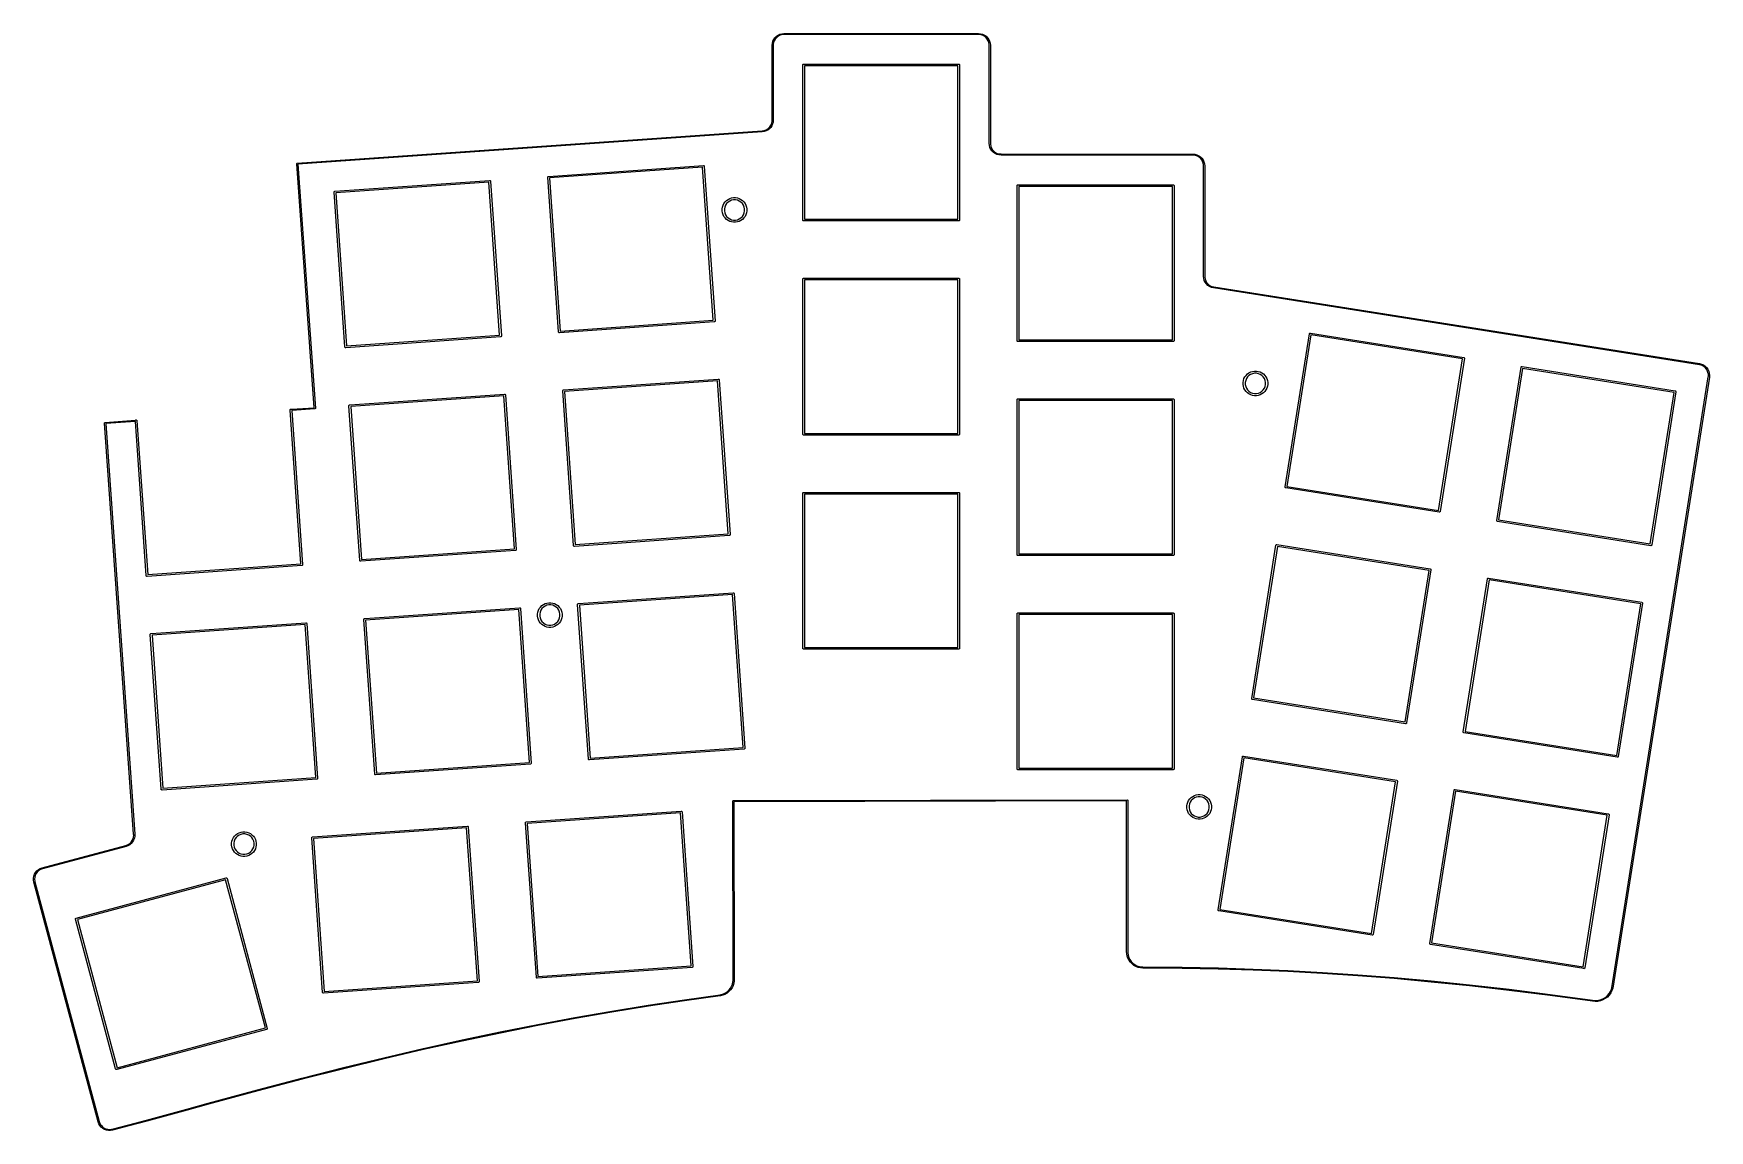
# Model space of a CAD drawing. Header units: millimetres. Extents: x 60 to 209, y -167 to -70.
import ezdxf

# ---------------------------------------------------------------- set-up
doc = ezdxf.new("R2010")
doc.units = ezdxf.units.MM
doc.layers.add('BLACK', color=7, linetype='CONTINUOUS')

msp = doc.modelspace()

# ---------------------------------------------------------------- linework, layer by layer
at = {"layer": 'BLACK', "linetype": 'CONTINUOUS'}
for p, q in [((125.530822, -70.20839), (125.608174, -70.04251)), ((125.608174, -70.04251), (125.713155, -69.892582)), ((125.736334, -70.02053), (125.653218, -70.164489)), ((125.713155, -69.892582), (125.842577, -69.763162)), ((125.843185, -69.893192), (125.736334, -70.02053)), ((125.842577, -69.763162), (125.992506, -69.658182)), ((125.970525, -69.786342), (125.843185, -69.893192)), ((126.114486, -69.703228), (125.970525, -69.786342)), ((125.992506, -69.658182), (126.158388, -69.580833)), ((126.270691, -69.646376), (126.114486, -69.703228)), ((126.158388, -69.580833), (126.33518, -69.533463)), ((126.434396, -69.617513), (126.270691, -69.646376)), ((126.33518, -69.533463), (126.517511, -69.517514)), ((126.517511, -69.617514), (126.434396, -69.617513)), ((126.517511, -69.517514), (126.517512, -69.517514)), ((126.517512, -69.617514), (126.517511, -69.617513)), ((126.517511, -69.617513), (126.517511, -69.617514)), ((126.517512, -69.517514), (143.817259, -69.5175)), ((143.816477, -69.6175), (126.517512, -69.617514)), ((143.817272, -69.617758), (143.816477, -69.6175)), ((143.817259, -69.5175), (143.819579, -69.517961)), ((143.900399, -69.617737), (143.817272, -69.617758)), ((143.819579, -69.517961), (143.999608, -69.533668)), ((144.064133, -69.646569), (143.900399, -69.617737)), ((143.999608, -69.533668), (144.176436, -69.581007)), ((144.220373, -69.703399), (144.064133, -69.646569)), ((144.176436, -69.581007), (144.342355, -69.658337)), ((144.364367, -69.7865), (144.220373, -69.703399)), ((144.342355, -69.658337), (144.492322, -69.763309)), ((144.491741, -69.893347), (144.364367, -69.7865)), ((144.598623, -70.020691), (144.491741, -69.893347)), ((144.492322, -69.763309), (144.621779, -69.89273)), ((144.681764, -70.164663), (144.598623, -70.020691)), ((144.621779, -69.89273), (144.726792, -70.042668)), ((144.726792, -70.042668), (144.804169, -70.208566)), ((125.467498, -70.567514), (125.48345, -70.385182)), ((125.467498, -77.224869), (125.467498, -70.567514)), ((125.48345, -70.385182), (125.530822, -70.20839)), ((125.596364, -70.320694), (125.567498, -70.484399)), ((125.567498, -70.484399), (125.567498, -70.567514)), ((125.567498, -70.567514), (125.567498, -77.224866)), ((125.653218, -70.164489), (125.596364, -70.320694)), ((144.738638, -70.320886), (144.681764, -70.164663)), ((144.767515, -70.484613), (144.738638, -70.320886)), ((144.767517, -70.567738), (144.767515, -70.484613)), ((144.767517, -70.56774), (144.767517, -70.567738)), ((144.767679, -79.287845), (144.767517, -70.56774)), ((144.804169, -70.208566), (144.851557, -70.38538)), ((144.851557, -70.38538), (144.867517, -70.567738)), ((144.867517, -70.567738), (144.867679, -79.287843)), ((128.189601, -72.315846), (128.191042, -72.301214)), ((128.189601, -86.115846), (128.189601, -72.315846)), ((128.191042, -72.301214), (128.202241, -72.274178)), ((128.202241, -72.274178), (128.222933, -72.253486)), ((128.222933, -72.253486), (128.249969, -72.242287)), ((128.249969, -72.242287), (128.264601, -72.240846)), ((128.264601, -72.240846), (142.064601, -72.240846)), ((128.339601, -72.390846), (128.339601, -86.040846)), ((141.989601, -72.390846), (128.339601, -72.390846)), ((141.989601, -86.040846), (141.989601, -72.390846)), ((142.064601, -72.240846), (142.079233, -72.242287)), ((142.079233, -72.242287), (142.106269, -72.253486)), ((142.106269, -72.253486), (142.126961, -72.274178)), ((142.126961, -72.274178), (142.13816, -72.301214)), ((142.13816, -72.301214), (142.139601, -72.315846)), ((142.139601, -72.315846), (142.139601, -86.115846)), ((125.368745, -77.656309), (125.434279, -77.489944)), ((125.434279, -77.489944), (125.467626, -77.314275)), ((125.467498, -77.22487), (125.467498, -77.224869)), ((125.467498, -77.224872), (125.467498, -77.22487)), ((125.467626, -77.314275), (125.467498, -77.224872)), ((125.552935, -77.399188), (125.509631, -77.568673)), ((125.567498, -77.224866), (125.552935, -77.399188)), ((83.241491, -81.052126), (124.582317, -78.172591)), ((124.589266, -78.272349), (83.298426, -81.148402)), ((124.582317, -78.172591), (124.583276, -78.172713)), ((124.583276, -78.172713), (124.583651, -78.172562)), ((124.583651, -78.172562), (124.672846, -78.166465)), ((124.589963, -78.272158), (124.589266, -78.272349)), ((124.590609, -78.27232), (124.589963, -78.272158)), ((124.763494, -78.245654), (124.590609, -78.27232)), ((124.672846, -78.166465), (124.845767, -78.120966)), ((124.929551, -78.190654), (124.763494, -78.245654)), ((124.845767, -78.120966), (125.007165, -78.044007)), ((125.084173, -78.108847), (124.929551, -78.190654)), ((125.007165, -78.044007), (125.151372, -77.93829)), ((125.223066, -78.002504), (125.084173, -78.108847)), ((125.151372, -77.93829), (125.273326, -77.807527)), ((125.342375, -77.874576), (125.223066, -78.002504)), ((125.273326, -77.807527), (125.368745, -77.656309)), ((125.438789, -77.728615), (125.342375, -77.874576)), ((125.509631, -77.568673), (125.438789, -77.728615)), ((144.76768, -79.287852), (144.767679, -79.287845)), ((144.783594, -79.470128), (144.76768, -79.287852)), ((144.830914, -79.64689), (144.783594, -79.470128)), ((144.908203, -79.812752), (144.830914, -79.64689)), ((144.867679, -79.287852), (144.867664, -79.370948)), ((144.867664, -79.370948), (144.896489, -79.53462)), ((144.867679, -79.287843), (144.867677, -79.287848)), ((144.867677, -79.287848), (144.867679, -79.287852)), ((144.896489, -79.53462), (144.953291, -79.690803)), ((145.013113, -79.962678), (144.908203, -79.812752)), ((144.953291, -79.690803), (145.036345, -79.834753)), ((145.142458, -80.092114), (145.013113, -79.962678)), ((145.036345, -79.834753), (145.143129, -79.962099)), ((145.29231, -80.19713), (145.142458, -80.092114)), ((145.143129, -79.962099), (145.270399, -80.068972)), ((145.270399, -80.068972), (145.414291, -80.152128)), ((145.458117, -80.274536), (145.29231, -80.19713)), ((145.414291, -80.152128), (145.570433, -80.20904)), ((145.634846, -80.321981), (145.458117, -80.274536)), ((145.570433, -80.20904), (145.734085, -80.237981)), ((145.817127, -80.338024), (145.634846, -80.321981)), ((145.734085, -80.237981), (145.817181, -80.238024)), ((145.817128, -80.338024), (145.817127, -80.338023)), ((145.817127, -80.338023), (145.817127, -80.338024)), ((162.87807, -80.346976), (145.817128, -80.338024)), ((145.817181, -80.238024), (162.878123, -80.246976)), ((162.878071, -80.346976), (162.87807, -80.346975)), ((162.87807, -80.346975), (162.87807, -80.346976)), ((162.961153, -80.347017), (162.878071, -80.346976)), ((162.878123, -80.246976), (163.060376, -80.263012)), ((163.124781, -80.375946), (162.961153, -80.347017)), ((163.060376, -80.263012), (163.237079, -80.31044)), ((163.280902, -80.432839), (163.124781, -80.375946)), ((163.237079, -80.31044), (163.402867, -80.38782)), ((163.424778, -80.515968), (163.280902, -80.432839)), ((163.402867, -80.38782), (163.552706, -80.492804)), ((83.195094, -81.105588), (83.197519, -81.08623)), ((84.754046, -102.807244), (83.195094, -81.105588)), ((83.197519, -81.08623), (83.197557, -81.086185)), ((83.197553, -81.086127), (83.210181, -81.071607)), ((83.197557, -81.086185), (83.197553, -81.086127)), ((83.210181, -81.071607), (83.22257, -81.057301)), ((83.22257, -81.057301), (83.222628, -81.057296)), ((83.222628, -81.057296), (83.222667, -81.057252)), ((83.222667, -81.057252), (83.241491, -81.052126)), ((83.298426, -81.148402), (84.85737, -102.849929)), ((105.580315, -82.227456), (119.346699, -81.264816)), ((119.282345, -81.419681), (105.665595, -82.371858)), ((120.234522, -95.036431), (119.282345, -81.419681)), ((119.346699, -81.264816), (119.361396, -81.265233)), ((119.361396, -81.265233), (119.389147, -81.274518)), ((119.389147, -81.274518), (119.411232, -81.293716)), ((119.411232, -81.293716), (119.42429, -81.319905)), ((119.42429, -81.319905), (119.426748, -81.334401)), ((119.426748, -81.334401), (120.389388, -95.100785)), ((163.552041, -80.62281), (163.424778, -80.515968)), ((163.658825, -80.75012), (163.552041, -80.62281)), ((163.552706, -80.492804), (163.682047, -80.622203)), ((163.74189, -80.894034), (163.658825, -80.75012)), ((163.682047, -80.622203), (163.786964, -80.772089)), ((163.798713, -81.050181), (163.74189, -80.894034)), ((163.786964, -80.772089), (163.86427, -80.937912)), ((163.827569, -81.213821), (163.798713, -81.050181)), ((163.827504, -91.11698), (163.827572, -81.2969)), ((163.827572, -81.2969), (163.827569, -81.213821)), ((163.86427, -80.937912), (163.911618, -81.114636)), ((163.911618, -81.114636), (163.927572, -81.296896)), ((163.927572, -81.2969), (163.927504, -91.11698)), ((163.927572, -81.296896), (163.927571, -81.296897)), ((163.927571, -81.296897), (163.927572, -81.2969)), ((86.57672, -83.556603), (100.343104, -82.593963)), ((100.27875, -82.748828), (86.662, -83.701005)), ((101.230927, -96.365578), (100.27875, -82.748828)), ((100.343104, -82.593963), (100.357801, -82.59438)), ((100.357801, -82.59438), (100.385552, -82.603665)), ((100.385552, -82.603665), (100.407637, -82.622863)), ((100.407637, -82.622863), (100.420695, -82.649052)), ((100.420695, -82.649052), (100.423153, -82.663548)), ((100.423153, -82.663548), (101.385793, -96.429932)), ((105.51073, -82.307505), (105.511147, -82.292808)), ((106.47337, -96.073889), (105.51073, -82.307505)), ((105.511147, -82.292808), (105.520432, -82.265057)), ((105.520432, -82.265057), (105.53963, -82.242972)), ((105.53963, -82.242972), (105.565819, -82.229914)), ((105.565819, -82.229914), (105.580315, -82.227456)), ((105.665595, -82.371858), (106.617772, -95.988608)), ((147.251865, -83.044189), (147.253306, -83.029557)), ((147.251865, -96.844189), (147.251865, -83.044189)), ((147.253306, -83.029557), (147.264505, -83.002521)), ((147.264505, -83.002521), (147.285197, -82.981829)), ((147.285197, -82.981829), (147.312233, -82.97063)), ((147.312233, -82.97063), (147.326865, -82.969189)), ((147.326865, -82.969189), (161.126865, -82.969189)), ((147.401865, -83.119189), (147.401865, -96.769189)), ((161.051865, -83.119189), (147.401865, -83.119189)), ((161.051865, -96.769189), (161.051865, -83.119189)), ((161.126865, -82.969189), (161.141497, -82.97063)), ((161.141497, -82.97063), (161.168533, -82.981829)), ((161.168533, -82.981829), (161.189225, -83.002521)), ((161.189225, -83.002521), (161.200424, -83.029557)), ((161.200424, -83.029557), (161.201865, -83.044189)), ((161.201865, -83.044189), (161.201865, -96.844189)), ((86.507135, -83.636652), (86.507552, -83.621955)), ((87.469775, -97.403036), (86.507135, -83.636652)), ((86.507552, -83.621955), (86.516837, -83.594204)), ((86.516837, -83.594204), (86.536035, -83.572119)), ((86.536035, -83.572119), (86.562224, -83.559061)), ((86.562224, -83.559061), (86.57672, -83.556603)), ((86.662, -83.701005), (87.614177, -97.317755)), ((121.047891, -84.96071), (121.101231, -84.796548)), ((121.101231, -84.796548), (121.179594, -84.642752)), ((121.179594, -84.642752), (121.281051, -84.503107)), ((121.319928, -84.79119), (121.252084, -84.95498)), ((121.281051, -84.503107), (121.403105, -84.381053)), ((121.418422, -84.643783), (121.319928, -84.79119)), ((121.403105, -84.381053), (121.54275, -84.279596)), ((121.543781, -84.518424), (121.418422, -84.643783)), ((121.54275, -84.279596), (121.696546, -84.201233)), ((121.691188, -84.41993), (121.543781, -84.518424)), ((121.854978, -84.352086), (121.691188, -84.41993)), ((121.696546, -84.201233), (121.860708, -84.147893)), ((122.028856, -84.3175), (121.854978, -84.352086)), ((121.860708, -84.147893), (122.031193, -84.120891)), ((122.20614, -84.3175), (122.028856, -84.3175)), ((122.031193, -84.120891), (122.203803, -84.120891)), ((122.203803, -84.120891), (122.374288, -84.147893)), ((122.380018, -84.352086), (122.20614, -84.3175)), ((122.374288, -84.147893), (122.53845, -84.201233)), ((122.543808, -84.41993), (122.380018, -84.352086)), ((122.53845, -84.201233), (122.692246, -84.279596)), ((122.691215, -84.518424), (122.543808, -84.41993)), ((122.816574, -84.643783), (122.691215, -84.518424)), ((122.692246, -84.279596), (122.831891, -84.381053)), ((122.915068, -84.79119), (122.816574, -84.643783)), ((122.831891, -84.381053), (122.953945, -84.503107)), ((122.982912, -84.95498), (122.915068, -84.79119)), ((122.953945, -84.503107), (123.055402, -84.642752)), ((123.055402, -84.642752), (123.133765, -84.796548)), ((123.133765, -84.796548), (123.187105, -84.96071)), ((121.020889, -85.131195), (121.021259, -85.128858)), ((121.020889, -85.303805), (121.020889, -85.131195)), ((121.047891, -85.47429), (121.020889, -85.303805)), ((121.021259, -85.128858), (121.047891, -84.96071)), ((121.101231, -85.638452), (121.047891, -85.47429)), ((121.179594, -85.792248), (121.101231, -85.638452)), ((121.281051, -85.931893), (121.179594, -85.792248)), ((121.252084, -84.95498), (121.217498, -85.128858)), ((121.217498, -85.128858), (121.217498, -85.306142)), ((121.217498, -85.306142), (121.252084, -85.48002)), ((121.252084, -85.48002), (121.319928, -85.64381)), ((121.403105, -86.053947), (121.281051, -85.931893)), ((121.319928, -85.64381), (121.418422, -85.791217)), ((121.54275, -86.155404), (121.403105, -86.053947)), ((121.418422, -85.791217), (121.543781, -85.916576)), ((121.696546, -86.233767), (121.54275, -86.155404)), ((121.543781, -85.916576), (121.691188, -86.01507)), ((121.691188, -86.01507), (121.854978, -86.082914)), ((121.860708, -86.287107), (121.696546, -86.233767)), ((121.854978, -86.082914), (122.028856, -86.1175)), ((122.031193, -86.314109), (121.860708, -86.287107)), ((122.028856, -86.1175), (122.20614, -86.1175)), ((122.203803, -86.314109), (122.031193, -86.314109)), ((122.374288, -86.287107), (122.203803, -86.314109)), ((122.20614, -86.1175), (122.380018, -86.082914)), ((122.53845, -86.233767), (122.374288, -86.287107)), ((122.380018, -86.082914), (122.543808, -86.01507)), ((122.692246, -86.155404), (122.53845, -86.233767)), ((122.543808, -86.01507), (122.691215, -85.916576)), ((122.691215, -85.916576), (122.816574, -85.791217)), ((122.831891, -86.053947), (122.692246, -86.155404)), ((122.816574, -85.791217), (122.915068, -85.64381)), ((122.953945, -85.931893), (122.831891, -86.053947)), ((122.915068, -85.64381), (122.982912, -85.48002)), ((123.055402, -85.792248), (122.953945, -85.931893)), ((123.017498, -85.128858), (122.982912, -84.95498)), ((122.982912, -85.48002), (123.017498, -85.306142)), ((123.017498, -85.306142), (123.017498, -85.128858)), ((123.133765, -85.638452), (123.055402, -85.792248)), ((123.187105, -85.47429), (123.133765, -85.638452)), ((123.187105, -84.96071), (123.214107, -85.131195)), ((123.214107, -85.303805), (123.187105, -85.47429)), ((123.214107, -85.131195), (123.214107, -85.303805)), ((128.191042, -86.130478), (128.189601, -86.115846)), ((128.202241, -86.157514), (128.191042, -86.130478)), ((128.222933, -86.178206), (128.202241, -86.157514)), ((128.249969, -86.189405), (128.222933, -86.178206)), ((128.264601, -86.190846), (128.249969, -86.189405)), ((142.064601, -86.190846), (128.264601, -86.190846)), ((128.339601, -86.040846), (141.989601, -86.040846)), ((142.079233, -86.189405), (142.064601, -86.190846)), ((142.106269, -86.178206), (142.079233, -86.189405)), ((142.126961, -86.157514), (142.106269, -86.178206)), ((142.13816, -86.130478), (142.126961, -86.157514)), ((142.139601, -86.115846), (142.13816, -86.130478)), ((128.189601, -91.365846), (128.191042, -91.351214)), ((128.189601, -105.165846), (128.189601, -91.365846)), ((128.191042, -91.351214), (128.202241, -91.324178)), ((128.202241, -91.324178), (128.222933, -91.303486)), ((128.222933, -91.303486), (128.249969, -91.292287)), ((128.249969, -91.292287), (128.264601, -91.290846)), ((128.264601, -91.290846), (142.064601, -91.290846)), ((128.339601, -91.440846), (128.339601, -105.090846)), ((141.989601, -91.440846), (128.339601, -91.440846)), ((141.989601, -105.090846), (141.989601, -91.440846)), ((142.064601, -91.290846), (142.079233, -91.292287)), ((142.079233, -91.292287), (142.106269, -91.303486)), ((142.106269, -91.303486), (142.126961, -91.324178)), ((142.126961, -91.324178), (142.13816, -91.351214)), ((142.13816, -91.351214), (142.139601, -91.365846)), ((142.139601, -91.365846), (142.139601, -105.165846)), ((163.843858, -91.301583), (163.827504, -91.11698)), ((163.892413, -91.480435), (163.843858, -91.301583)), ((163.971656, -91.647965), (163.892413, -91.480435)), ((163.927504, -91.11698), (163.927595, -91.201138)), ((163.927595, -91.201138), (163.957187, -91.366833)), ((163.957187, -91.366833), (164.015448, -91.524745)), ((164.079119, -91.798953), (163.971656, -91.647965)), ((164.015448, -91.524745), (164.100565, -91.669953)), ((164.211453, -91.928697), (164.079119, -91.798953)), ((164.100565, -91.669953), (164.209885, -91.797936)), ((164.209885, -91.797936), (164.340004, -91.904705)), ((164.364536, -92.033154), (164.211453, -91.928697)), ((164.340004, -91.904705), (164.486866, -91.986935)), ((164.533599, -92.10907), (164.364536, -92.033154)), ((164.486866, -91.986935), (164.645898, -92.042064)), ((164.713376, -92.15408), (164.533599, -92.10907)), ((164.645898, -92.042064), (164.729008, -92.05531)), ((207.912356, -98.990633), (164.713376, -92.15408)), ((164.729008, -92.05531), (207.927987, -98.891863)), ((120.319803, -95.180834), (106.553419, -96.143474)), ((106.617772, -95.988608), (120.234522, -95.036431)), ((120.334297, -95.178376), (120.319803, -95.180834)), ((120.334299, -95.178376), (120.334297, -95.178376)), ((120.360488, -95.165318), (120.334299, -95.178376)), ((120.379686, -95.143233), (120.360488, -95.165318)), ((120.388971, -95.115482), (120.379686, -95.143233)), ((120.389388, -95.100785), (120.388971, -95.115482)), ((101.316208, -96.509981), (87.549824, -97.472621)), ((87.614177, -97.317755), (101.230927, -96.365578)), ((101.330702, -96.507523), (101.316208, -96.509981)), ((101.330704, -96.507523), (101.330702, -96.507523)), ((101.356893, -96.494465), (101.330704, -96.507523)), ((101.376091, -96.47238), (101.356893, -96.494465)), ((101.385376, -96.444629), (101.376091, -96.47238)), ((101.385793, -96.429932), (101.385376, -96.444629)), ((106.475827, -96.088383), (106.47337, -96.073889)), ((106.475828, -96.088385), (106.475827, -96.088383)), ((106.488886, -96.114574), (106.475828, -96.088385)), ((106.510971, -96.133772), (106.488886, -96.114574)), ((106.538722, -96.143057), (106.510971, -96.133772)), ((106.553419, -96.143474), (106.538722, -96.143057)), ((147.253306, -96.858821), (147.251865, -96.844189)), ((147.264505, -96.885857), (147.253306, -96.858821)), ((147.401865, -96.769189), (161.051865, -96.769189)), ((161.200424, -96.858821), (161.189225, -96.885857)), ((161.201865, -96.844189), (161.200424, -96.858821)), ((171.083429, -109.863741), (173.242224, -96.233642)), ((173.378645, -96.331184), (171.243315, -109.813129)), ((173.242224, -96.233642), (173.245937, -96.219416)), ((173.245937, -96.219416), (173.261227, -96.194465)), ((173.261227, -96.194465), (173.284901, -96.177264)), ((173.284901, -96.177264), (173.313356, -96.170432)), ((173.313356, -96.170432), (173.313366, -96.170433)), ((173.313366, -96.170433), (173.328034, -96.171298)), ((173.328034, -96.171298), (186.958133, -98.330093)), ((186.86059, -98.466514), (173.378645, -96.331184)), ((87.472232, -97.41753), (87.469775, -97.403036)), ((87.472233, -97.417532), (87.472232, -97.41753)), ((87.485291, -97.443721), (87.472233, -97.417532)), ((87.507376, -97.462919), (87.485291, -97.443721)), ((87.535127, -97.472204), (87.507376, -97.462919)), ((87.549824, -97.472621), (87.535127, -97.472204)), ((147.285197, -96.906549), (147.264505, -96.885857)), ((147.312233, -96.917748), (147.285197, -96.906549)), ((147.326865, -96.919189), (147.312233, -96.917748)), ((161.126865, -96.919189), (147.326865, -96.919189)), ((161.141497, -96.917748), (161.126865, -96.919189)), ((161.168533, -96.906549), (161.141497, -96.917748)), ((161.189225, -96.885857), (161.168533, -96.906549)), ((186.958133, -98.330093), (186.972349, -98.333803)), ((186.972349, -98.333803), (186.972359, -98.333805)), ((186.972359, -98.333805), (186.99731, -98.349096)), ((186.99731, -98.349096), (187.014511, -98.37277)), ((167.601051, -99.933107), (167.723105, -99.811053)), ((167.723105, -99.811053), (167.86275, -99.709596)), ((167.86275, -99.709596), (168.016546, -99.631233)), ((168.174978, -99.782086), (168.011188, -99.84993)), ((168.016546, -99.631233), (168.180708, -99.577893)), ((168.348856, -99.7475), (168.174978, -99.782086)), ((168.180708, -99.577893), (168.351193, -99.550891)), ((168.52614, -99.7475), (168.348856, -99.7475)), ((168.351193, -99.550891), (168.523803, -99.550891)), ((168.523803, -99.550891), (168.694288, -99.577893)), ((168.700018, -99.782086), (168.52614, -99.7475)), ((168.694288, -99.577893), (168.85845, -99.631233)), ((168.863808, -99.84993), (168.700018, -99.782086)), ((168.85845, -99.631233), (169.012246, -99.709596)), ((169.012246, -99.709596), (169.151891, -99.811053)), ((169.151891, -99.811053), (169.273945, -99.933107)), ((184.72526, -111.948459), (186.86059, -98.466514)), ((187.020477, -98.415902), (184.861682, -112.046002)), ((187.014511, -98.37277), (187.021343, -98.401225)), ((187.021341, -98.401235), (187.020477, -98.415902)), ((187.021343, -98.401225), (187.021341, -98.401235)), ((189.899413, -112.84242), (192.058208, -99.212321)), ((192.194629, -99.309863), (190.059299, -112.791808)), ((192.058208, -99.212321), (192.061921, -99.198095)), ((192.061921, -99.198095), (192.077211, -99.173144)), ((192.077211, -99.173144), (192.100885, -99.155943)), ((192.100885, -99.155943), (192.12934, -99.149111)), ((192.12934, -99.149111), (192.12935, -99.149112)), ((192.12935, -99.149112), (192.144018, -99.149977)), ((192.144018, -99.149977), (205.774117, -101.308772)), ((205.676574, -101.445193), (192.194629, -99.309863)), ((207.912358, -98.990632), (207.912356, -98.990633)), ((207.912361, -98.990634), (207.912358, -98.990632)), ((207.994437, -99.003614), (207.912361, -98.990634)), ((207.927987, -98.891863), (207.927991, -98.891864)), ((207.927991, -98.891864), (208.105545, -98.936088)), ((208.151587, -99.057681), (207.994437, -99.003614)), ((208.105545, -98.936088), (208.272733, -99.010473)), ((208.296963, -99.138213), (208.151587, -99.057681)), ((208.272733, -99.010473), (208.424465, -99.112756)), ((208.426149, -99.242764), (208.296963, -99.138213)), ((208.424465, -99.112756), (208.556134, -99.239831)), ((208.535219, -99.368157), (208.426149, -99.242764)), ((208.62086, -99.510583), (208.535219, -99.368157)), ((208.556134, -99.239831), (208.663739, -99.387838)), ((208.680472, -99.665715), (208.62086, -99.510583)), ((208.663739, -99.387838), (208.744011, -99.55228)), ((208.712242, -99.828842), (208.680472, -99.665715)), ((208.715206, -99.995007), (208.712242, -99.828842)), ((208.744011, -99.55228), (208.794512, -99.728162)), ((208.794512, -99.728162), (208.813708, -99.910141)), ((106.839583, -101.3111), (106.84, -101.296403)), ((107.802223, -115.077484), (106.839583, -101.3111)), ((106.84, -101.296403), (106.849285, -101.268652)), ((106.849285, -101.268652), (106.868483, -101.246567)), ((106.868483, -101.246567), (106.894672, -101.233509)), ((106.894672, -101.233509), (106.909168, -101.231051)), ((106.909168, -101.231051), (120.675552, -100.268411)), ((120.611198, -100.423276), (106.994448, -101.375453)), ((121.563375, -114.040026), (120.611198, -100.423276)), ((120.675552, -100.268411), (120.690249, -100.268828)), ((120.690249, -100.268828), (120.718, -100.278113)), ((120.718, -100.278113), (120.740085, -100.297311)), ((120.740085, -100.297311), (120.753143, -100.3235)), ((120.753143, -100.3235), (120.755601, -100.337996)), ((120.755601, -100.337996), (121.718241, -114.10438)), ((167.340889, -100.561195), (167.341259, -100.558858)), ((167.340889, -100.733805), (167.340889, -100.561195)), ((167.367891, -100.90429), (167.340889, -100.733805)), ((167.341259, -100.558858), (167.367891, -100.39071)), ((167.367891, -100.39071), (167.421231, -100.226548)), ((167.421231, -101.068452), (167.367891, -100.90429)), ((167.421231, -100.226548), (167.499594, -100.072752)), ((167.499594, -101.222248), (167.421231, -101.068452)), ((167.499594, -100.072752), (167.601051, -99.933107)), ((167.601051, -101.361893), (167.499594, -101.222248)), ((167.572084, -100.38498), (167.537498, -100.558858)), ((167.537498, -100.558858), (167.537498, -100.736142)), ((167.537498, -100.736142), (167.572084, -100.91002)), ((167.639928, -100.22119), (167.572084, -100.38498)), ((167.572084, -100.91002), (167.639928, -101.07381)), ((167.738422, -100.073783), (167.639928, -100.22119)), ((167.639928, -101.07381), (167.738422, -101.221217)), ((167.863781, -99.948424), (167.738422, -100.073783)), ((167.738422, -101.221217), (167.863781, -101.346576)), ((168.011188, -99.84993), (167.863781, -99.948424)), ((169.011215, -99.948424), (168.863808, -99.84993)), ((169.136574, -100.073783), (169.011215, -99.948424)), ((169.011215, -101.346576), (169.136574, -101.221217)), ((169.235068, -100.22119), (169.136574, -100.073783)), ((169.136574, -101.221217), (169.235068, -101.07381)), ((169.302912, -100.38498), (169.235068, -100.22119)), ((169.235068, -101.07381), (169.302912, -100.91002)), ((169.273945, -99.933107), (169.375402, -100.072752)), ((169.375402, -101.222248), (169.273945, -101.361893)), ((169.337498, -100.558858), (169.302912, -100.38498)), ((169.302912, -100.91002), (169.337498, -100.736142)), ((169.337498, -100.736142), (169.337498, -100.558858)), ((169.375402, -100.072752), (169.453765, -100.226548)), ((169.453765, -101.068452), (169.375402, -101.222248)), ((169.453765, -100.226548), (169.507105, -100.39071)), ((169.507105, -100.90429), (169.453765, -101.068452)), ((169.507105, -100.39071), (169.534107, -100.561195)), ((169.534107, -100.733805), (169.507105, -100.90429)), ((169.534107, -100.561195), (169.534107, -100.733805)), ((200.123791, -154.418497), (208.702239, -100.07709)), ((208.801013, -100.092691), (200.221373, -154.441658)), ((205.774117, -101.308772), (205.788333, -101.312482)), ((205.788333, -101.312482), (205.788343, -101.312484)), ((205.788343, -101.312484), (205.809738, -101.325596)), ((205.809738, -101.325596), (205.813294, -101.327775)), ((205.813294, -101.327775), (205.830495, -101.351449)), ((208.702239, -100.077085), (208.715206, -99.995007)), ((208.702239, -100.077088), (208.702239, -100.077085)), ((208.702239, -100.07709), (208.702239, -100.077088)), ((208.801015, -100.092689), (208.801013, -100.092691)), ((208.813708, -99.910141), (208.801015, -100.092689)), ((82.724607, -102.953963), (84.754046, -102.807244)), ((87.835988, -102.640247), (87.836405, -102.62555)), ((88.798628, -116.406631), (87.835988, -102.640247)), ((87.836405, -102.62555), (87.84569, -102.597799)), ((87.84569, -102.597799), (87.864888, -102.575714)), ((87.864888, -102.575714), (87.891077, -102.562656)), ((87.891077, -102.562656), (87.905573, -102.560198)), ((87.905573, -102.560198), (101.671957, -101.597558)), ((101.607603, -101.752423), (87.990853, -102.7046)), ((87.990853, -102.7046), (88.94303, -116.32135)), ((102.55978, -115.369173), (101.607603, -101.752423)), ((101.671957, -101.597558), (101.686654, -101.597975)), ((101.686654, -101.597975), (101.714405, -101.60726)), ((101.714405, -101.60726), (101.73649, -101.626458)), ((101.73649, -101.626458), (101.749548, -101.652647)), ((101.749548, -101.652647), (101.752006, -101.667143)), ((101.752006, -101.667143), (102.714646, -115.433527)), ((106.994448, -101.375453), (107.946625, -114.992203)), ((147.251865, -102.094189), (147.253306, -102.079557)), ((147.251865, -115.894189), (147.251865, -102.094189)), ((147.253306, -102.079557), (147.264505, -102.052521)), ((147.264505, -102.052521), (147.285197, -102.031829)), ((147.285197, -102.031829), (147.312233, -102.02063)), ((147.312233, -102.02063), (147.326865, -102.019189)), ((147.326865, -102.019189), (161.126865, -102.019189)), ((147.401865, -102.169189), (147.401865, -115.819189)), ((161.051865, -102.169189), (147.401865, -102.169189)), ((161.051865, -115.819189), (161.051865, -102.169189)), ((161.126865, -102.019189), (161.141497, -102.02063)), ((161.141497, -102.02063), (161.168533, -102.031829)), ((161.168533, -102.031829), (161.189225, -102.052521)), ((161.189225, -102.052521), (161.200424, -102.079557)), ((161.200424, -102.079557), (161.201865, -102.094189)), ((161.201865, -102.094189), (161.201865, -115.894189)), ((167.723105, -101.483947), (167.601051, -101.361893)), ((167.86275, -101.585404), (167.723105, -101.483947)), ((168.016546, -101.663767), (167.86275, -101.585404)), ((167.863781, -101.346576), (168.011188, -101.44507)), ((168.011188, -101.44507), (168.174978, -101.512914)), ((168.180708, -101.717107), (168.016546, -101.663767)), ((168.174978, -101.512914), (168.348856, -101.5475)), ((168.351193, -101.744109), (168.180708, -101.717107)), ((168.348856, -101.5475), (168.52614, -101.5475)), ((168.523803, -101.744109), (168.351193, -101.744109)), ((168.694288, -101.717107), (168.523803, -101.744109)), ((168.52614, -101.5475), (168.700018, -101.512914)), ((168.85845, -101.663767), (168.694288, -101.717107)), ((168.700018, -101.512914), (168.863808, -101.44507)), ((169.012246, -101.585404), (168.85845, -101.663767)), ((168.863808, -101.44507), (169.011215, -101.346576)), ((169.151891, -101.483947), (169.012246, -101.585404)), ((169.273945, -101.361893), (169.151891, -101.483947)), ((203.541244, -114.927138), (205.676574, -101.445193)), ((205.836461, -101.394581), (203.677666, -115.024681)), ((205.830495, -101.351449), (205.837327, -101.379904)), ((205.837325, -101.379914), (205.836461, -101.394581)), ((205.837327, -101.379904), (205.837325, -101.379914)), ((66.103951, -104.175609), (66.1064, -104.156254)), ((68.687543, -140.766223), (66.103951, -104.175609)), ((66.1064, -104.156254), (66.106412, -104.156239)), ((66.106411, -104.156222), (66.118889, -104.141866)), ((66.106412, -104.156239), (66.106411, -104.156222)), ((66.118889, -104.141866), (66.131487, -104.127355)), ((66.131487, -104.127355), (66.131505, -104.127353)), ((66.131505, -104.127353), (66.131517, -104.12734)), ((66.131517, -104.12734), (66.150339, -104.122209)), ((66.150339, -104.122209), (68.848175, -103.933564)), ((68.84029, -104.034359), (66.207227, -104.218474)), ((66.207227, -104.218474), (68.787295, -140.75918)), ((69.799019, -117.744806), (68.84029, -104.034359)), ((68.848175, -103.933564), (68.865279, -103.913889)), ((68.865279, -103.913889), (68.891468, -103.900831)), ((68.891468, -103.900831), (68.920661, -103.89879)), ((68.920661, -103.89879), (68.948412, -103.908075)), ((68.948412, -103.908075), (68.970497, -103.927273)), ((68.970497, -103.927273), (68.983555, -103.953462)), ((68.983555, -103.953462), (68.986013, -103.967958)), ((68.986013, -103.967958), (69.943421, -117.659525)), ((82.602763, -103.015782), (82.60318, -103.001085)), ((83.560171, -116.707348), (82.602763, -103.015782)), ((82.60318, -103.001085), (82.612465, -102.973334)), ((82.612465, -102.973334), (82.631663, -102.951249)), ((82.631663, -102.951249), (82.657852, -102.938191)), ((82.657852, -102.938191), (82.687045, -102.93615)), ((82.687045, -102.93615), (82.714796, -102.945435)), ((82.714796, -102.945435), (82.724607, -102.953963)), ((84.811103, -102.903381), (82.755659, -103.051979)), ((82.755659, -103.051979), (83.715037, -116.771702)), ((84.829865, -102.898217), (84.811103, -102.903381)), ((84.829893, -102.898216), (84.829865, -102.898217)), ((84.829899, -102.898208), (84.829893, -102.898216)), ((84.829913, -102.898205), (84.829899, -102.898208)), ((84.841556, -102.884746), (84.829913, -102.898205)), ((84.854944, -102.869286), (84.841556, -102.884746)), ((84.854946, -102.869269), (84.854944, -102.869286)), ((84.854951, -102.869264), (84.854946, -102.869269)), ((84.85737, -102.849929), (84.854949, -102.869242)), ((84.854949, -102.869242), (84.854951, -102.869264)), ((128.191042, -105.180478), (128.189601, -105.165846)), ((128.202241, -105.207514), (128.191042, -105.180478)), ((128.222933, -105.228206), (128.202241, -105.207514)), ((128.249969, -105.239405), (128.222933, -105.228206)), ((128.264601, -105.240846), (128.249969, -105.239405)), ((142.064601, -105.240846), (128.264601, -105.240846)), ((128.339601, -105.090846), (141.989601, -105.090846)), ((142.079233, -105.239405), (142.064601, -105.240846)), ((142.106269, -105.228206), (142.079233, -105.239405)), ((142.126961, -105.207514), (142.106269, -105.228206)), ((142.13816, -105.180478), (142.126961, -105.207514)), ((142.139601, -105.165846), (142.13816, -105.180478)), ((171.082564, -109.878419), (171.083429, -109.863741)), ((171.089395, -109.906874), (171.082564, -109.878419)), ((171.106596, -109.930548), (171.089395, -109.906874)), ((171.131547, -109.945838), (171.106596, -109.930548)), ((171.145773, -109.949551), (171.131547, -109.945838)), ((184.775873, -112.108346), (171.145773, -109.949551)), ((171.243315, -109.813129), (184.72526, -111.948459)), ((128.189601, -110.415846), (128.191042, -110.401214)), ((128.189601, -124.215846), (128.189601, -110.415846)), ((128.191042, -110.401214), (128.202241, -110.374178)), ((128.202241, -110.374178), (128.222933, -110.353486)), ((128.222933, -110.353486), (128.249969, -110.342287)), ((128.249969, -110.342287), (128.264601, -110.340846)), ((128.264601, -110.340846), (142.064601, -110.340846)), ((128.339601, -110.490846), (128.339601, -124.140846)), ((141.989601, -110.490846), (128.339601, -110.490846)), ((141.989601, -124.140846), (141.989601, -110.490846)), ((142.064601, -110.340846), (142.079233, -110.342287)), ((142.079233, -110.342287), (142.106269, -110.353486)), ((142.106269, -110.353486), (142.126961, -110.374178)), ((142.126961, -110.374178), (142.13816, -110.401214)), ((142.13816, -110.401214), (142.139601, -110.415846)), ((142.139601, -110.415846), (142.139601, -124.215846)), ((184.79055, -112.109211), (184.775873, -112.108346)), ((184.819005, -112.10238), (184.79055, -112.109211)), ((184.842679, -112.085179), (184.819005, -112.10238)), ((184.85797, -112.060228), (184.842679, -112.085179)), ((184.857971, -112.060218), (184.85797, -112.060228)), ((184.861682, -112.046002), (184.857971, -112.060218)), ((189.898548, -112.857098), (189.899413, -112.84242)), ((189.905379, -112.885553), (189.898548, -112.857098)), ((189.92258, -112.909227), (189.905379, -112.885553)), ((189.947531, -112.924517), (189.92258, -112.909227)), ((189.961757, -112.92823), (189.947531, -112.924517)), ((203.591857, -115.087025), (189.961757, -112.92823)), ((190.059299, -112.791808), (203.541244, -114.927138)), ((121.648656, -114.184429), (107.882272, -115.147069)), ((107.946625, -114.992203), (121.563375, -114.040026)), ((121.66315, -114.181971), (121.648656, -114.184429)), ((121.663152, -114.181971), (121.66315, -114.181971)), ((121.689341, -114.168913), (121.663152, -114.181971)), ((121.708539, -114.146828), (121.689341, -114.168913)), ((121.717824, -114.119077), (121.708539, -114.146828)), ((121.718241, -114.10438), (121.717824, -114.119077)), ((102.645061, -115.513576), (88.878677, -116.476216)), ((88.94303, -116.32135), (102.55978, -115.369173)), ((102.659555, -115.511118), (102.645061, -115.513576)), ((102.659557, -115.511118), (102.659555, -115.511118)), ((102.685746, -115.49806), (102.659557, -115.511118)), ((102.704944, -115.475975), (102.685746, -115.49806)), ((102.714229, -115.448224), (102.704944, -115.475975)), ((102.714646, -115.433527), (102.714229, -115.448224)), ((107.80468, -115.091978), (107.802223, -115.077484)), ((107.804681, -115.09198), (107.80468, -115.091978)), ((107.817739, -115.118169), (107.804681, -115.09198)), ((107.839824, -115.137367), (107.817739, -115.118169)), ((107.867575, -115.146652), (107.839824, -115.137367)), ((107.882272, -115.147069), (107.867575, -115.146652)), ((147.253306, -115.908821), (147.251865, -115.894189)), ((147.264505, -115.935857), (147.253306, -115.908821)), ((147.285197, -115.956549), (147.264505, -115.935857)), ((147.312233, -115.967748), (147.285197, -115.956549)), ((147.326865, -115.969189), (147.312233, -115.967748)), ((161.126865, -115.969189), (147.326865, -115.969189)), ((147.401865, -115.819189), (161.051865, -115.819189)), ((161.141497, -115.967748), (161.126865, -115.969189)), ((161.168533, -115.956549), (161.141497, -115.967748)), ((161.189225, -115.935857), (161.168533, -115.956549)), ((161.200424, -115.908821), (161.189225, -115.935857)), ((161.201865, -115.894189), (161.200424, -115.908821)), ((168.10475, -128.679725), (170.263545, -115.049626)), ((170.399966, -115.147168), (168.264636, -128.629113)), ((170.263545, -115.049626), (170.267258, -115.0354)), ((170.267258, -115.0354), (170.282548, -115.010449)), ((170.282548, -115.010449), (170.306222, -114.993248)), ((170.306222, -114.993248), (170.334677, -114.986416)), ((170.334677, -114.986416), (170.334687, -114.986417)), ((170.334687, -114.986417), (170.349355, -114.987282)), ((170.349355, -114.987282), (183.979454, -117.146077)), ((183.881911, -117.282498), (170.399966, -115.147168)), ((203.606534, -115.08789), (203.591857, -115.087025)), ((203.634989, -115.081059), (203.606534, -115.08789)), ((203.658663, -115.063858), (203.634989, -115.081059)), ((203.661999, -115.058414), (203.658663, -115.063858)), ((203.673954, -115.038907), (203.661999, -115.058414)), ((203.673955, -115.038897), (203.673954, -115.038907)), ((203.677666, -115.024681), (203.673955, -115.038897)), ((83.645452, -116.851751), (69.879068, -117.814391)), ((69.943421, -117.659525), (83.560171, -116.707348)), ((83.659946, -116.849293), (83.645452, -116.851751)), ((83.659948, -116.849293), (83.659946, -116.849293)), ((83.686137, -116.836235), (83.659948, -116.849293)), ((83.705335, -116.81415), (83.686137, -116.836235)), ((83.71462, -116.786399), (83.705335, -116.81415)), ((83.715037, -116.771702), (83.71462, -116.786399)), ((88.801085, -116.421125), (88.798628, -116.406631)), ((88.801086, -116.421127), (88.801085, -116.421125)), ((88.814144, -116.447316), (88.801086, -116.421127)), ((88.836229, -116.466514), (88.814144, -116.447316)), ((88.86398, -116.475799), (88.836229, -116.466514)), ((88.878677, -116.476216), (88.86398, -116.475799)), ((181.746581, -130.764443), (183.881911, -117.282498)), ((184.041798, -117.231886), (181.883003, -130.861986)), ((183.979454, -117.146077), (183.99367, -117.149787)), ((183.99367, -117.149787), (183.99368, -117.149789)), ((183.99368, -117.149789), (184.018631, -117.16508)), ((184.018631, -117.16508), (184.035832, -117.188754)), ((184.035832, -117.188754), (184.042664, -117.217209)), ((184.042662, -117.217219), (184.041798, -117.231886)), ((184.042664, -117.217209), (184.042662, -117.217219)), ((69.801476, -117.7593), (69.799019, -117.744806)), ((69.801477, -117.759302), (69.801476, -117.7593)), ((69.814535, -117.785491), (69.801477, -117.759302)), ((69.83662, -117.804689), (69.814535, -117.785491)), ((69.864371, -117.813974), (69.83662, -117.804689)), ((69.879068, -117.814391), (69.864371, -117.813974)), ((186.920735, -131.658404), (189.07953, -118.028305)), ((189.215951, -118.125847), (187.080621, -131.607792)), ((189.07953, -118.028305), (189.083243, -118.014079)), ((189.083243, -118.014079), (189.098533, -117.989128)), ((189.098533, -117.989128), (189.122207, -117.971927)), ((189.122207, -117.971927), (189.150662, -117.965095)), ((189.150662, -117.965095), (189.150672, -117.965096)), ((189.150672, -117.965096), (189.16534, -117.965961)), ((189.16534, -117.965961), (202.795439, -120.124756)), ((202.697896, -120.261177), (189.215951, -118.125847)), ((89.234426, -121.563793), (103.00081, -120.601153)), ((103.00081, -120.601153), (103.015507, -120.60157)), ((103.015507, -120.60157), (103.043258, -120.610855)), ((103.043258, -120.610855), (103.065343, -120.630053)), ((103.065343, -120.630053), (103.078401, -120.656242)), ((103.078401, -120.656242), (103.080859, -120.670738)), ((103.080859, -120.670738), (104.043499, -134.437122)), ((104.681231, -120.836548), (104.759594, -120.682752)), ((104.759594, -120.682752), (104.861051, -120.543107)), ((104.861051, -120.543107), (104.983105, -120.421053)), ((104.998422, -120.683783), (104.899928, -120.83119)), ((104.983105, -120.421053), (105.12275, -120.319596)), ((105.123781, -120.558424), (104.998422, -120.683783)), ((105.12275, -120.319596), (105.276546, -120.241233)), ((105.271188, -120.45993), (105.123781, -120.558424)), ((105.434978, -120.392086), (105.271188, -120.45993)), ((105.276546, -120.241233), (105.440708, -120.187893)), ((105.608856, -120.3575), (105.434978, -120.392086)), ((105.440708, -120.187893), (105.611193, -120.160891)), ((105.78614, -120.3575), (105.608856, -120.3575)), ((105.611193, -120.160891), (105.783803, -120.160891)), ((105.783803, -120.160891), (105.954288, -120.187893)), ((105.960018, -120.392086), (105.78614, -120.3575)), ((105.954288, -120.187893), (106.11845, -120.241233)), ((106.123808, -120.45993), (105.960018, -120.392086)), ((106.11845, -120.241233), (106.272246, -120.319596)), ((106.271215, -120.558424), (106.123808, -120.45993)), ((106.396574, -120.683783), (106.271215, -120.558424)), ((106.272246, -120.319596), (106.411891, -120.421053)), ((106.495068, -120.83119), (106.396574, -120.683783)), ((106.411891, -120.421053), (106.533945, -120.543107)), ((106.533945, -120.543107), (106.635402, -120.682752)), ((106.635402, -120.682752), (106.713765, -120.836548)), ((108.168436, -120.314695), (108.168853, -120.299998)), ((109.131076, -134.081079), (108.168436, -120.314695)), ((108.168853, -120.299998), (108.178138, -120.272247)), ((108.178138, -120.272247), (108.197336, -120.250162)), ((108.197336, -120.250162), (108.223525, -120.237104)), ((108.223525, -120.237104), (108.238021, -120.234646)), ((108.238021, -120.234646), (122.004405, -119.272006)), ((121.940051, -119.426871), (108.323301, -120.379048)), ((108.323301, -120.379048), (109.275478, -133.995798)), ((122.892228, -133.043621), (121.940051, -119.426871)), ((122.004405, -119.272006), (122.019102, -119.272423)), ((122.019102, -119.272423), (122.046853, -119.281708)), ((122.046853, -119.281708), (122.068938, -119.300906)), ((122.068938, -119.300906), (122.081996, -119.327095)), ((122.081996, -119.327095), (122.084454, -119.341591)), ((122.084454, -119.341591), (123.047094, -133.107975)), ((200.562566, -133.743122), (202.697896, -120.261177)), ((202.857783, -120.210565), (200.698988, -133.840665)), ((202.795439, -120.124756), (202.809655, -120.128466)), ((202.809655, -120.128466), (202.809665, -120.128468)), ((202.809665, -120.128468), (202.834616, -120.143759)), ((202.834616, -120.143759), (202.851817, -120.167433)), ((202.851817, -120.167433), (202.858649, -120.195888)), ((202.858647, -120.195898), (202.857783, -120.210565)), ((202.858649, -120.195888), (202.858647, -120.195898)), ((70.240493, -122.907658), (84.006877, -121.945018)), ((83.942523, -122.099883), (70.325773, -123.05206)), ((84.8947, -135.716633), (83.942523, -122.099883)), ((84.006877, -121.945018), (84.021574, -121.945435)), ((84.021574, -121.945435), (84.049325, -121.95472)), ((84.049325, -121.95472), (84.07141, -121.973918)), ((84.07141, -121.973918), (84.084468, -122.000107)), ((84.084468, -122.000107), (84.086926, -122.014603)), ((84.086926, -122.014603), (85.049566, -135.780987)), ((89.164841, -121.643842), (89.165258, -121.629145)), ((90.127481, -135.410226), (89.164841, -121.643842)), ((89.165258, -121.629145), (89.174543, -121.601394)), ((89.174543, -121.601394), (89.193741, -121.579309)), ((89.193741, -121.579309), (89.21993, -121.566251)), ((89.21993, -121.566251), (89.234426, -121.563793)), ((102.936456, -120.756018), (89.319706, -121.708195)), ((89.319706, -121.708195), (90.271883, -135.324945)), ((103.888633, -134.372768), (102.936456, -120.756018)), ((104.600889, -121.171195), (104.601259, -121.168858)), ((104.600889, -121.343805), (104.600889, -121.171195)), ((104.627891, -121.51429), (104.600889, -121.343805)), ((104.601259, -121.168858), (104.627891, -121.00071)), ((104.627891, -121.00071), (104.681231, -120.836548)), ((104.681231, -121.678452), (104.627891, -121.51429)), ((104.759594, -121.832248), (104.681231, -121.678452)), ((104.861051, -121.971893), (104.759594, -121.832248)), ((104.832084, -120.99498), (104.797498, -121.168858)), ((104.797498, -121.168858), (104.797498, -121.346142)), ((104.797498, -121.346142), (104.832084, -121.52002)), ((104.899928, -120.83119), (104.832084, -120.99498)), ((104.832084, -121.52002), (104.899928, -121.68381)), ((104.983105, -122.093947), (104.861051, -121.971893)), ((104.899928, -121.68381), (104.998422, -121.831217)), ((105.12275, -122.195404), (104.983105, -122.093947)), ((104.998422, -121.831217), (105.123781, -121.956576)), ((105.276546, -122.273767), (105.12275, -122.195404)), ((105.123781, -121.956576), (105.271188, -122.05507)), ((105.271188, -122.05507), (105.434978, -122.122914)), ((105.434978, -122.122914), (105.608856, -122.1575)), ((105.608856, -122.1575), (105.78614, -122.1575)), ((105.78614, -122.1575), (105.960018, -122.122914)), ((105.960018, -122.122914), (106.123808, -122.05507)), ((106.272246, -122.195404), (106.11845, -122.273767)), ((106.123808, -122.05507), (106.271215, -121.956576)), ((106.271215, -121.956576), (106.396574, -121.831217)), ((106.411891, -122.093947), (106.272246, -122.195404)), ((106.396574, -121.831217), (106.495068, -121.68381)), ((106.533945, -121.971893), (106.411891, -122.093947)), ((106.562912, -120.99498), (106.495068, -120.83119)), ((106.495068, -121.68381), (106.562912, -121.52002)), ((106.635402, -121.832248), (106.533945, -121.971893)), ((106.597498, -121.168858), (106.562912, -120.99498)), ((106.562912, -121.52002), (106.597498, -121.346142)), ((106.597498, -121.346142), (106.597498, -121.168858)), ((106.713765, -121.678452), (106.635402, -121.832248)), ((106.713765, -120.836548), (106.767105, -121.00071)), ((106.767105, -121.51429), (106.713765, -121.678452)), ((106.767105, -121.00071), (106.794107, -121.171195)), ((106.794107, -121.343805), (106.767105, -121.51429)), ((106.794107, -121.171195), (106.794107, -121.343805)), ((147.251865, -121.144189), (147.253306, -121.129557)), ((147.251865, -134.944189), (147.251865, -121.144189)), ((147.253306, -121.129557), (147.264505, -121.102521)), ((147.264505, -121.102521), (147.285197, -121.081829)), ((147.285197, -121.081829), (147.312233, -121.07063)), ((147.312233, -121.07063), (147.326865, -121.069189)), ((147.326865, -121.069189), (161.126865, -121.069189)), ((147.401865, -121.219189), (147.401865, -134.869189)), ((161.051865, -121.219189), (147.401865, -121.219189)), ((161.051865, -134.869189), (161.051865, -121.219189)), ((161.126865, -121.069189), (161.141497, -121.07063)), ((161.141497, -121.07063), (161.168533, -121.081829)), ((161.168533, -121.081829), (161.189225, -121.102521)), ((161.189225, -121.102521), (161.200424, -121.129557)), ((161.200424, -121.129557), (161.201865, -121.144189)), ((161.201865, -121.144189), (161.201865, -134.944189)), ((70.170908, -122.987707), (70.171325, -122.97301)), ((71.133548, -136.754091), (70.170908, -122.987707)), ((70.171325, -122.97301), (70.18061, -122.945259)), ((70.18061, -122.945259), (70.199808, -122.923174)), ((70.199808, -122.923174), (70.225997, -122.910116)), ((70.225997, -122.910116), (70.240493, -122.907658)), ((70.325773, -123.05206), (71.27795, -136.66881)), ((105.440708, -122.327107), (105.276546, -122.273767)), ((105.611193, -122.354109), (105.440708, -122.327107)), ((105.783803, -122.354109), (105.611193, -122.354109)), ((105.954288, -122.327107), (105.783803, -122.354109)), ((106.11845, -122.273767), (105.954288, -122.327107)), ((128.191042, -124.230478), (128.189601, -124.215846)), ((128.202241, -124.257514), (128.191042, -124.230478)), ((128.222933, -124.278206), (128.202241, -124.257514)), ((128.249969, -124.289405), (128.222933, -124.278206)), ((128.264601, -124.290846), (128.249969, -124.289405)), ((142.064601, -124.290846), (128.264601, -124.290846)), ((128.339601, -124.140846), (141.989601, -124.140846)), ((142.079233, -124.289405), (142.064601, -124.290846)), ((142.106269, -124.278206), (142.079233, -124.289405)), ((142.126961, -124.257514), (142.106269, -124.278206)), ((142.13816, -124.230478), (142.126961, -124.257514)), ((142.139601, -124.215846), (142.13816, -124.230478)), ((168.103885, -128.694403), (168.10475, -128.679725)), ((168.110716, -128.722858), (168.103885, -128.694403)), ((168.127917, -128.746532), (168.110716, -128.722858)), ((168.152868, -128.761822), (168.127917, -128.746532)), ((168.167094, -128.765535), (168.152868, -128.761822)), ((181.797194, -130.92433), (168.167094, -128.765535)), ((168.264636, -128.629113), (181.746581, -130.764443)), ((181.811871, -130.925195), (181.797194, -130.92433)), ((181.840326, -130.918364), (181.811871, -130.925195)), ((181.864, -130.901163), (181.840326, -130.918364)), ((181.879291, -130.876212), (181.864, -130.901163)), ((181.879292, -130.876202), (181.879291, -130.876212)), ((181.883003, -130.861986), (181.879292, -130.876202)), ((186.91987, -131.673082), (186.920735, -131.658404)), ((186.926701, -131.701537), (186.91987, -131.673082)), ((186.943902, -131.725211), (186.926701, -131.701537)), ((186.968853, -131.740501), (186.943902, -131.725211)), ((186.983079, -131.744214), (186.968853, -131.740501)), ((200.613179, -133.903009), (186.983079, -131.744214)), ((187.080621, -131.607792), (200.562566, -133.743122)), ((109.133533, -134.095573), (109.131076, -134.081079)), ((109.133534, -134.095575), (109.133533, -134.095573)), ((109.146592, -134.121764), (109.133534, -134.095575)), ((109.168677, -134.140962), (109.146592, -134.121764)), ((122.977509, -133.188024), (109.211125, -134.150664)), ((109.275478, -133.995798), (122.892228, -133.043621)), ((122.992003, -133.185566), (122.977509, -133.188024)), ((122.992005, -133.185566), (122.992003, -133.185566)), ((123.018194, -133.172508), (122.992005, -133.185566)), ((123.037392, -133.150423), (123.018194, -133.172508)), ((123.046677, -133.122672), (123.037392, -133.150423)), ((123.047094, -133.107975), (123.046677, -133.122672)), ((165.126072, -147.49571), (167.284867, -133.865611)), ((167.421288, -133.963153), (165.285958, -147.445098)), ((167.284867, -133.865611), (167.28858, -133.851385)), ((167.28858, -133.851385), (167.30387, -133.826434)), ((167.30387, -133.826434), (167.327544, -133.809233)), ((167.327544, -133.809233), (167.355999, -133.802401)), ((167.355999, -133.802401), (167.356009, -133.802402)), ((167.356009, -133.802402), (167.370677, -133.803267)), ((167.370677, -133.803267), (181.000776, -135.962062)), ((180.903233, -136.098483), (167.421288, -133.963153)), ((200.627856, -133.903874), (200.613179, -133.903009)), ((200.656311, -133.897043), (200.627856, -133.903874)), ((200.679985, -133.879842), (200.656311, -133.897043)), ((200.695276, -133.854891), (200.679985, -133.879842)), ((200.695277, -133.854881), (200.695276, -133.854891)), ((200.698988, -133.840665), (200.695277, -133.854881)), ((90.129938, -135.42472), (90.127481, -135.410226)), ((90.129939, -135.424722), (90.129938, -135.42472)), ((90.142997, -135.450911), (90.129939, -135.424722)), ((90.165082, -135.470109), (90.142997, -135.450911)), ((90.192833, -135.479394), (90.165082, -135.470109)), ((90.20753, -135.479811), (90.192833, -135.479394)), ((103.973914, -134.517171), (90.20753, -135.479811)), ((90.271883, -135.324945), (103.888633, -134.372768)), ((103.988408, -134.514713), (103.973914, -134.517171)), ((103.98841, -134.514713), (103.988408, -134.514713)), ((104.014599, -134.501655), (103.98841, -134.514713)), ((104.033797, -134.47957), (104.014599, -134.501655)), ((104.043082, -134.451819), (104.033797, -134.47957)), ((104.043499, -134.437122), (104.043082, -134.451819)), ((109.196428, -134.150247), (109.168677, -134.140962)), ((109.211125, -134.150664), (109.196428, -134.150247)), ((147.253306, -134.958821), (147.251865, -134.944189)), ((147.264505, -134.985857), (147.253306, -134.958821)), ((147.285197, -135.006549), (147.264505, -134.985857)), ((147.312233, -135.017748), (147.285197, -135.006549)), ((147.326865, -135.019189), (147.312233, -135.017748)), ((161.126865, -135.019189), (147.326865, -135.019189)), ((147.401865, -134.869189), (161.051865, -134.869189)), ((161.141497, -135.017748), (161.126865, -135.019189)), ((161.168533, -135.006549), (161.141497, -135.017748)), ((161.189225, -134.985857), (161.168533, -135.006549)), ((161.200424, -134.958821), (161.189225, -134.985857)), ((161.201865, -134.944189), (161.200424, -134.958821)), ((71.136005, -136.768585), (71.133548, -136.754091)), ((71.136006, -136.768587), (71.136005, -136.768585)), ((71.149064, -136.794776), (71.136006, -136.768587)), ((71.171149, -136.813974), (71.149064, -136.794776)), ((71.1989, -136.823259), (71.171149, -136.813974)), ((71.213597, -136.823676), (71.1989, -136.823259)), ((84.979981, -135.861036), (71.213597, -136.823676)), ((71.27795, -136.66881), (84.8947, -135.716633)), ((84.994475, -135.858578), (84.979981, -135.861036)), ((84.994477, -135.858578), (84.994475, -135.858578)), ((85.020666, -135.84552), (84.994477, -135.858578)), ((85.039864, -135.823435), (85.020666, -135.84552)), ((85.049149, -135.795684), (85.039864, -135.823435)), ((85.049566, -135.780987), (85.049149, -135.795684)), ((178.767903, -149.580428), (180.903233, -136.098483)), ((181.06312, -136.047871), (178.904325, -149.677971)), ((181.000776, -135.962062), (181.014992, -135.965772)), ((181.014992, -135.965772), (181.015002, -135.965774)), ((181.015002, -135.965774), (181.039953, -135.981065)), ((181.039953, -135.981065), (181.057154, -136.004739)), ((181.057154, -136.004739), (181.063986, -136.033194)), ((181.063984, -136.033204), (181.06312, -136.047871)), ((181.063986, -136.033194), (181.063984, -136.033204)), ((183.942056, -150.474388), (186.100851, -136.844289)), ((186.237272, -136.941831), (184.101942, -150.423776)), ((186.100851, -136.844289), (186.104564, -136.830063)), ((186.104564, -136.830063), (186.119854, -136.805112)), ((186.119854, -136.805112), (186.143528, -136.787911)), ((186.143528, -136.787911), (186.171983, -136.781079)), ((186.171983, -136.781079), (186.171993, -136.78108)), ((186.171993, -136.78108), (186.186661, -136.781945)), ((186.186661, -136.781945), (199.81676, -138.94074)), ((199.719217, -139.077161), (186.237272, -136.941831)), ((121.972498, -137.817541), (121.976266, -137.798514)), ((121.98557, -153.794563), (121.972498, -137.817541)), ((121.976266, -137.798458), (121.97628, -137.798443)), ((121.976266, -137.798514), (121.976266, -137.798458)), ((121.97628, -137.798443), (121.976288, -137.798404)), ((121.976288, -137.798404), (121.989742, -137.784927)), ((121.989742, -137.784927), (122.003272, -137.771344)), ((122.003272, -137.771344), (122.003312, -137.771335)), ((122.003312, -137.771335), (122.003326, -137.771322)), ((122.003326, -137.771322), (122.003381, -137.771321)), ((122.003381, -137.771321), (122.022398, -137.7675)), ((122.022398, -137.7675), (157.037398, -137.6975)), ((156.987491, -137.7976), (122.072538, -137.8674)), ((122.072538, -137.8674), (122.085572, -153.796322)), ((156.985745, -151.187063), (156.987491, -137.7976)), ((157.037398, -137.6975), (157.05654, -137.701268)), ((157.05654, -137.701268), (157.056581, -137.701308)), ((157.056581, -137.701308), (157.056638, -137.701309)), ((157.056638, -137.701309), (157.069983, -137.714657)), ((157.069983, -137.714657), (157.083654, -137.728274)), ((157.083654, -137.728274), (157.083654, -137.728332)), ((157.083654, -137.728332), (157.083694, -137.728372)), ((157.083694, -137.728372), (157.087498, -137.747507)), ((157.087498, -137.747507), (157.085745, -151.187077)), ((162.340889, -138.241195), (162.341259, -138.238858)), ((162.340889, -138.413805), (162.340889, -138.241195)), ((162.367891, -138.58429), (162.340889, -138.413805)), ((162.341259, -138.238858), (162.367891, -138.07071)), ((162.367891, -138.07071), (162.421231, -137.906548)), ((162.421231, -138.748452), (162.367891, -138.58429)), ((162.421231, -137.906548), (162.499594, -137.752752)), ((162.499594, -137.752752), (162.601051, -137.613107)), ((162.572084, -138.06498), (162.537498, -138.238858)), ((162.537498, -138.238858), (162.537498, -138.416142)), ((162.537498, -138.416142), (162.572084, -138.59002)), ((162.639928, -137.90119), (162.572084, -138.06498)), ((162.572084, -138.59002), (162.639928, -138.75381)), ((162.601051, -137.613107), (162.723105, -137.491053)), ((162.738422, -137.753783), (162.639928, -137.90119)), ((162.723105, -137.491053), (162.86275, -137.389596)), ((162.863781, -137.628424), (162.738422, -137.753783)), ((162.86275, -137.389596), (163.016546, -137.311233)), ((163.011188, -137.52993), (162.863781, -137.628424)), ((163.174978, -137.462086), (163.011188, -137.52993)), ((163.016546, -137.311233), (163.180708, -137.257893)), ((163.348856, -137.4275), (163.174978, -137.462086)), ((163.180708, -137.257893), (163.351193, -137.230891)), ((163.52614, -137.4275), (163.348856, -137.4275)), ((163.351193, -137.230891), (163.523803, -137.230891)), ((163.523803, -137.230891), (163.694288, -137.257893)), ((163.700018, -137.462086), (163.52614, -137.4275)), ((163.694288, -137.257893), (163.85845, -137.311233)), ((163.863808, -137.52993), (163.700018, -137.462086)), ((163.85845, -137.311233), (164.012246, -137.389596)), ((164.011215, -137.628424), (163.863808, -137.52993)), ((164.136574, -137.753783), (164.011215, -137.628424)), ((164.012246, -137.389596), (164.151891, -137.491053)), ((164.235068, -137.90119), (164.136574, -137.753783)), ((164.151891, -137.491053), (164.273945, -137.613107)), ((164.302912, -138.06498), (164.235068, -137.90119)), ((164.235068, -138.75381), (164.302912, -138.59002)), ((164.273945, -137.613107), (164.375402, -137.752752)), ((164.337498, -138.238858), (164.302912, -138.06498)), ((164.302912, -138.59002), (164.337498, -138.416142)), ((164.337498, -138.416142), (164.337498, -138.238858)), ((164.375402, -137.752752), (164.453765, -137.906548)), ((164.453765, -137.906548), (164.507105, -138.07071)), ((164.507105, -138.58429), (164.453765, -138.748452)), ((164.507105, -138.07071), (164.534107, -138.241195)), ((164.534107, -138.413805), (164.507105, -138.58429)), ((164.534107, -138.241195), (164.534107, -138.413805)), ((84.599311, -140.992813), (98.365695, -140.030173)), ((98.365695, -140.030173), (98.380392, -140.03059)), ((98.380392, -140.03059), (98.408143, -140.039875)), ((98.408143, -140.039875), (98.430228, -140.059073)), ((98.430228, -140.059073), (98.443286, -140.085262)), ((98.443286, -140.085262), (98.445744, -140.099758)), ((103.535054, -139.741815), (103.535471, -139.727118)), ((104.497694, -153.508199), (103.535054, -139.741815)), ((103.535471, -139.727118), (103.544756, -139.699367)), ((103.544756, -139.699367), (103.563954, -139.677282)), ((103.563954, -139.677282), (103.590143, -139.664224)), ((103.590143, -139.664224), (103.604639, -139.661766)), ((103.604639, -139.661766), (117.371023, -138.699126)), ((117.306669, -138.853991), (103.689919, -139.806168)), ((103.689919, -139.806168), (104.642096, -153.422918)), ((118.258846, -152.470741), (117.306669, -138.853991)), ((117.371023, -138.699126), (117.38572, -138.699543)), ((117.38572, -138.699543), (117.413471, -138.708828)), ((117.413471, -138.708828), (117.435556, -138.728026)), ((117.435556, -138.728026), (117.448614, -138.754215)), ((117.448614, -138.754215), (117.451072, -138.768711)), ((117.451072, -138.768711), (118.413712, -152.535095)), ((162.499594, -138.902248), (162.421231, -138.748452)), ((162.601051, -139.041893), (162.499594, -138.902248)), ((162.723105, -139.163947), (162.601051, -139.041893)), ((162.639928, -138.75381), (162.738422, -138.901217)), ((162.86275, -139.265404), (162.723105, -139.163947)), ((162.738422, -138.901217), (162.863781, -139.026576)), ((163.016546, -139.343767), (162.86275, -139.265404)), ((162.863781, -139.026576), (163.011188, -139.12507)), ((163.011188, -139.12507), (163.174978, -139.192914)), ((163.180708, -139.397107), (163.016546, -139.343767)), ((163.174978, -139.192914), (163.348856, -139.2275)), ((163.351193, -139.424109), (163.180708, -139.397107)), ((163.348856, -139.2275), (163.52614, -139.2275)), ((163.523803, -139.424109), (163.351193, -139.424109)), ((163.694288, -139.397107), (163.523803, -139.424109)), ((163.52614, -139.2275), (163.700018, -139.192914)), ((163.85845, -139.343767), (163.694288, -139.397107)), ((163.700018, -139.192914), (163.863808, -139.12507)), ((164.012246, -139.265404), (163.85845, -139.343767)), ((163.863808, -139.12507), (164.011215, -139.026576)), ((164.011215, -139.026576), (164.136574, -138.901217)), ((164.151891, -139.163947), (164.012246, -139.265404)), ((164.136574, -138.901217), (164.235068, -138.75381)), ((164.273945, -139.041893), (164.151891, -139.163947)), ((164.375402, -138.902248), (164.273945, -139.041893)), ((164.453765, -138.748452), (164.375402, -138.902248)), ((197.583887, -152.559106), (199.719217, -139.077161)), ((199.879104, -139.026549), (197.720309, -152.656649)), ((199.81676, -138.94074), (199.830976, -138.94445)), ((199.830976, -138.94445), (199.830986, -138.944452)), ((199.830986, -138.944452), (199.855937, -138.959743)), ((199.855937, -138.959743), (199.873138, -138.983417)), ((199.873138, -138.983417), (199.87997, -139.011872)), ((199.879968, -139.011882), (199.879104, -139.026549)), ((199.87997, -139.011872), (199.879968, -139.011882)), ((68.214436, -141.662594), (68.349563, -141.568734)), ((68.349563, -141.568734), (68.466549, -141.453048)), ((68.466549, -141.453048), (68.561912, -141.318978)), ((68.595658, -141.443932), (68.478318, -141.581942)), ((68.561912, -141.318978), (68.632816, -141.170513)), ((68.687534, -141.287808), (68.595658, -141.443932)), ((68.632816, -141.170513), (68.677149, -141.012072)), ((68.677149, -141.012072), (68.693593, -140.848369)), ((68.751211, -141.118218), (68.687534, -141.287808)), ((68.68756, -140.766288), (68.687543, -140.766223)), ((68.687551, -140.766328), (68.68756, -140.766288)), ((68.693593, -140.848369), (68.687551, -140.766328)), ((68.784796, -140.940208), (68.751211, -141.118218)), ((68.787284, -140.759263), (68.784796, -140.940208)), ((68.787295, -140.75918), (68.787284, -140.759263)), ((77.400889, -141.551195), (77.401259, -141.548858)), ((77.400889, -141.723805), (77.400889, -141.551195)), ((77.401259, -141.548858), (77.427891, -141.38071)), ((77.427891, -141.38071), (77.481231, -141.216548)), ((77.481231, -141.216548), (77.559594, -141.062752)), ((77.559594, -141.062752), (77.661051, -140.923107)), ((77.632084, -141.37498), (77.597498, -141.548858)), ((77.597498, -141.548858), (77.597498, -141.726142)), ((77.699928, -141.21119), (77.632084, -141.37498)), ((77.661051, -140.923107), (77.783105, -140.801053)), ((77.798422, -141.063783), (77.699928, -141.21119)), ((77.783105, -140.801053), (77.92275, -140.699596)), ((77.923781, -140.938424), (77.798422, -141.063783)), ((77.92275, -140.699596), (78.076546, -140.621233)), ((78.071188, -140.83993), (77.923781, -140.938424)), ((78.234978, -140.772086), (78.071188, -140.83993)), ((78.076546, -140.621233), (78.240708, -140.567893)), ((78.408856, -140.7375), (78.234978, -140.772086)), ((78.240708, -140.567893), (78.411193, -140.540891)), ((78.58614, -140.7375), (78.408856, -140.7375)), ((78.411193, -140.540891), (78.583803, -140.540891)), ((78.583803, -140.540891), (78.754288, -140.567893)), ((78.760018, -140.772086), (78.58614, -140.7375)), ((78.754288, -140.567893), (78.91845, -140.621233)), ((78.923808, -140.83993), (78.760018, -140.772086)), ((78.91845, -140.621233), (79.072246, -140.699596)), ((79.071215, -140.938424), (78.923808, -140.83993)), ((79.196574, -141.063783), (79.071215, -140.938424)), ((79.072246, -140.699596), (79.211891, -140.801053)), ((79.295068, -141.21119), (79.196574, -141.063783)), ((79.211891, -140.801053), (79.333945, -140.923107)), ((79.362912, -141.37498), (79.295068, -141.21119)), ((79.333945, -140.923107), (79.435402, -141.062752)), ((79.397498, -141.548858), (79.362912, -141.37498)), ((79.397498, -141.726142), (79.397498, -141.548858)), ((79.435402, -141.062752), (79.513765, -141.216548)), ((79.513765, -141.216548), (79.567105, -141.38071)), ((79.567105, -141.38071), (79.594107, -141.551195)), ((79.594107, -141.551195), (79.594107, -141.723805)), ((84.529726, -141.072862), (84.530143, -141.058165)), ((85.492366, -154.839246), (84.529726, -141.072862)), ((84.530143, -141.058165), (84.539428, -141.030414)), ((84.539428, -141.030414), (84.558626, -141.008329)), ((84.558626, -141.008329), (84.584815, -140.995271)), ((84.584815, -140.995271), (84.599311, -140.992813)), ((98.301341, -140.185038), (84.684591, -141.137215)), ((84.684591, -141.137215), (85.636768, -154.753965)), ((99.253518, -153.801788), (98.301341, -140.185038)), ((98.445744, -140.099758), (99.408384, -153.866142)), ((60.56091, -143.740528), (67.985525, -141.753159)), ((68.011439, -141.849744), (60.586768, -143.837128)), ((67.985525, -141.753159), (67.985706, -141.753042)), ((67.985706, -141.753042), (68.065188, -141.731834)), ((68.011877, -141.849527), (68.011439, -141.849744)), ((68.181865, -141.787859), (68.011877, -141.849527)), ((68.065188, -141.731834), (68.214436, -141.662594)), ((68.339005, -141.697733), (68.181865, -141.787859)), ((68.478318, -141.581942), (68.339005, -141.697733)), ((77.427891, -141.89429), (77.400889, -141.723805)), ((77.481231, -142.058452), (77.427891, -141.89429)), ((77.559594, -142.212248), (77.481231, -142.058452)), ((77.661051, -142.351893), (77.559594, -142.212248)), ((77.597498, -141.726142), (77.632084, -141.90002)), ((77.632084, -141.90002), (77.699928, -142.06381)), ((77.783105, -142.473947), (77.661051, -142.351893)), ((77.699928, -142.06381), (77.798422, -142.211217)), ((77.92275, -142.575404), (77.783105, -142.473947)), ((77.798422, -142.211217), (77.923781, -142.336576)), ((78.076546, -142.653767), (77.92275, -142.575404)), ((77.923781, -142.336576), (78.071188, -142.43507)), ((78.071188, -142.43507), (78.234978, -142.502914)), ((78.240708, -142.707107), (78.076546, -142.653767)), ((78.234978, -142.502914), (78.408856, -142.5375)), ((78.411193, -142.734109), (78.240708, -142.707107)), ((78.408856, -142.5375), (78.58614, -142.5375)), ((78.583803, -142.734109), (78.411193, -142.734109)), ((78.754288, -142.707107), (78.583803, -142.734109)), ((78.58614, -142.5375), (78.760018, -142.502914)), ((78.91845, -142.653767), (78.754288, -142.707107)), ((78.760018, -142.502914), (78.923808, -142.43507)), ((79.072246, -142.575404), (78.91845, -142.653767)), ((78.923808, -142.43507), (79.071215, -142.336576)), ((79.071215, -142.336576), (79.196574, -142.211217)), ((79.211891, -142.473947), (79.072246, -142.575404)), ((79.196574, -142.211217), (79.295068, -142.06381)), ((79.333945, -142.351893), (79.211891, -142.473947)), ((79.295068, -142.06381), (79.362912, -141.90002)), ((79.435402, -142.212248), (79.333945, -142.351893)), ((79.362912, -141.90002), (79.397498, -141.726142)), ((79.513765, -142.058452), (79.435402, -142.212248)), ((79.567105, -141.89429), (79.513765, -142.058452)), ((79.594107, -141.723805), (79.567105, -141.89429)), ((59.786403, -144.663339), (59.818188, -144.483049)), ((59.818188, -144.483049), (59.880805, -144.31102)), ((59.880805, -144.31102), (59.972351, -144.152482)), ((59.936299, -144.428629), (59.893266, -144.589232)), ((60.006573, -144.277943), (59.936299, -144.428629)), ((59.972351, -144.152482), (60.090043, -144.012255)), ((60.101953, -144.141753), (60.006573, -144.277943)), ((60.090043, -144.012255), (60.230302, -143.894601)), ((60.219538, -144.0242), (60.101953, -144.141753)), ((60.355754, -143.928857), (60.219538, -144.0242)), ((60.230302, -143.894601), (60.388865, -143.803099)), ((60.50646, -143.858624), (60.355754, -143.928857)), ((60.388865, -143.803099), (60.560907, -143.740529)), ((60.586766, -143.837128), (60.50646, -143.858624)), ((60.560907, -143.740529), (60.56091, -143.740528)), ((60.586768, -143.837128), (60.586766, -143.837128)), ((59.786416, -144.84641), (59.786403, -144.663339)), ((59.818228, -145.026696), (59.786416, -144.84641)), ((65.533273, -166.343004), (59.818228, -145.026696)), ((59.893266, -144.589232), (59.878783, -144.754868)), ((59.878783, -144.754868), (59.89329, -144.920502)), ((59.89329, -144.920502), (59.914816, -145.0008)), ((59.914816, -145.0008), (65.629867, -166.31713)), ((63.572159, -148.21992), (76.901936, -144.648216)), ((76.868314, -144.812516), (63.683425, -148.345396)), ((80.401194, -157.997404), (76.868314, -144.812516)), ((76.901936, -144.648216), (76.916442, -144.645821)), ((76.916442, -144.645821), (76.945456, -144.649641)), ((76.945456, -144.649641), (76.970798, -144.664273)), ((76.970798, -144.664273), (76.988613, -144.687489)), ((76.988613, -144.687489), (76.988615, -144.687498)), ((76.988615, -144.687498), (76.993791, -144.70125)), ((76.993791, -144.70125), (80.565495, -158.031027)), ((165.125207, -147.510388), (165.126072, -147.49571)), ((165.132038, -147.538843), (165.125207, -147.510388)), ((165.285958, -147.445098), (178.767903, -149.580428)), ((63.51673, -148.297269), (63.52055, -148.268256)), ((63.519126, -148.311775), (63.51673, -148.297269)), ((67.090829, -161.641553), (63.519126, -148.311775)), ((63.52055, -148.268256), (63.535182, -148.242913)), ((63.535182, -148.242913), (63.558398, -148.225099)), ((63.558398, -148.225099), (63.572159, -148.21992)), ((63.683425, -148.345396), (67.216306, -161.530285)), ((165.149239, -147.562517), (165.132038, -147.538843)), ((165.17419, -147.577807), (165.149239, -147.562517)), ((165.188416, -147.58152), (165.17419, -147.577807)), ((178.818516, -149.740315), (165.188416, -147.58152)), ((178.833193, -149.74118), (178.818516, -149.740315)), ((178.861648, -149.734349), (178.833193, -149.74118)), ((178.885322, -149.717148), (178.861648, -149.734349)), ((178.900613, -149.692197), (178.885322, -149.717148)), ((178.900614, -149.692187), (178.900613, -149.692197)), ((178.904325, -149.677971), (178.900614, -149.692187)), ((183.941191, -150.489066), (183.942056, -150.474388)), ((183.948022, -150.517521), (183.941191, -150.489066)), ((183.965223, -150.541195), (183.948022, -150.517521)), ((184.101942, -150.423776), (197.583887, -152.559106)), ((156.985843, -151.187558), (156.985745, -151.187063)), ((156.995554, -151.393897), (156.985843, -151.187558)), ((157.035248, -151.598403), (156.995554, -151.393897)), ((157.104016, -151.795048), (157.035248, -151.598403)), ((157.085729, -151.188336), (157.082916, -151.295253)), ((157.082916, -151.295253), (157.11146, -151.507247)), ((157.085745, -151.187077), (157.085588, -151.187863)), ((157.085588, -151.187863), (157.085729, -151.188336)), ((157.200419, -151.979723), (157.104016, -151.795048)), ((157.11146, -151.507247), (157.173242, -151.712038)), ((157.173242, -151.712038), (157.266701, -151.904448)), ((157.322443, -152.148568), (157.200419, -151.979723)), ((157.266701, -151.904448), (157.389474, -152.079614)), ((183.990174, -150.556485), (183.965223, -150.541195)), ((184.0044, -150.560198), (183.990174, -150.556485)), ((197.6345, -152.718993), (184.0044, -150.560198)), ((118.344127, -152.615144), (104.577743, -153.577784)), ((104.642096, -153.422918), (118.258846, -152.470741)), ((118.358621, -152.612686), (118.344127, -152.615144)), ((118.358623, -152.612686), (118.358621, -152.612686)), ((118.384812, -152.599628), (118.358623, -152.612686)), ((118.40401, -152.577543), (118.384812, -152.599628)), ((118.413295, -152.549792), (118.40401, -152.577543)), ((118.413712, -152.535095), (118.413295, -152.549792)), ((157.467537, -152.298054), (157.322443, -152.148568)), ((157.389474, -152.079614), (157.538458, -152.233108)), ((157.632669, -152.425057), (157.467537, -152.298054)), ((157.538458, -152.233108), (157.709886, -152.361048)), ((157.814388, -152.526923), (157.632669, -152.425057)), ((157.709886, -152.361048), (157.899425, -152.460202)), ((158.008895, -152.601522), (157.814388, -152.526923)), ((157.899425, -152.460202), (158.102283, -152.528062)), ((158.212127, -152.647297), (158.008895, -152.601522)), ((158.102283, -152.528062), (158.313332, -152.562914)), ((158.419451, -152.663258), (158.212127, -152.647297)), ((158.313332, -152.562914), (158.420285, -152.56329)), ((158.419588, -152.663287), (158.419451, -152.663258)), ((161.921864, -152.696376), (158.419588, -152.663287)), ((158.420285, -152.56329), (158.420376, -152.56332)), ((158.420376, -152.56332), (158.420532, -152.563291)), ((158.420532, -152.563291), (161.923, -152.596382)), ((165.140635, -152.75689), (161.921864, -152.696376)), ((161.923, -152.596382), (161.923234, -152.59643)), ((161.923234, -152.59643), (161.923468, -152.596389)), ((161.923468, -152.596389), (165.142849, -152.656915)), ((168.239363, -152.849779), (165.140635, -152.75689)), ((165.142849, -152.656915), (165.143125, -152.656975)), ((165.143125, -152.656975), (165.143407, -152.656928)), ((165.143407, -152.656928), (168.242605, -152.749831)), ((171.310253, -152.978462), (168.239363, -152.849779)), ((168.242605, -152.749831), (168.242901, -152.749899)), ((168.242901, -152.749899), (168.2432, -152.749853)), ((168.2432, -152.749853), (171.314765, -152.878564)), ((174.402579, -153.145823), (171.310253, -152.978462)), ((171.314765, -152.878564), (171.315065, -152.878637)), ((171.315065, -152.878637), (171.315373, -152.878593)), ((171.315373, -152.878593), (174.408258, -153.045984)), ((177.546563, -153.354505), (174.402579, -153.145823)), ((174.408258, -153.045984), (174.408559, -153.046061)), ((174.408559, -153.046061), (174.408867, -153.046021)), ((174.408867, -153.046021), (177.553544, -153.254749)), ((180.763668, -153.607092), (177.546563, -153.354505)), ((177.553544, -153.254749), (177.553839, -153.254828)), ((177.553839, -153.254828), (177.554146, -153.254792)), ((177.554146, -153.254792), (180.771777, -153.507421)), ((197.649177, -152.719858), (197.6345, -152.718993)), ((197.677632, -152.713027), (197.649177, -152.719858)), ((197.701306, -152.695826), (197.677632, -152.713027)), ((197.707085, -152.686396), (197.701306, -152.695826)), ((197.716597, -152.670875), (197.707085, -152.686396)), ((197.716598, -152.670865), (197.716597, -152.670875)), ((197.720309, -152.656649), (197.716598, -152.670865)), ((85.494823, -154.85374), (85.492366, -154.839246)), ((85.494824, -154.853742), (85.494823, -154.85374)), ((85.507882, -154.879931), (85.494824, -154.853742)), ((85.529967, -154.899129), (85.507882, -154.879931)), ((85.557718, -154.908414), (85.529967, -154.899129)), ((85.572415, -154.908831), (85.557718, -154.908414)), ((99.338799, -153.946191), (85.572415, -154.908831)), ((85.636768, -154.753965), (99.253518, -153.801788)), ((99.353293, -153.943733), (99.338799, -153.946191)), ((99.353295, -153.943733), (99.353293, -153.943733)), ((99.379484, -153.930675), (99.353295, -153.943733)), ((99.398682, -153.90859), (99.379484, -153.930675)), ((99.407967, -153.880839), (99.398682, -153.90859)), ((99.408384, -153.866142), (99.407967, -153.880839)), ((104.500151, -153.522693), (104.497694, -153.508199)), ((104.500152, -153.522695), (104.500151, -153.522693)), ((104.51321, -153.548884), (104.500152, -153.522695)), ((104.535295, -153.568082), (104.51321, -153.548884)), ((104.563046, -153.577367), (104.535295, -153.568082)), ((104.577743, -153.577784), (104.563046, -153.577367)), ((120.942827, -155.020848), (121.136275, -154.959603)), ((121.136275, -154.959603), (121.318499, -154.870344)), ((121.458786, -154.894949), (121.27136, -155.004745)), ((121.318499, -154.870344), (121.485469, -154.755043)), ((121.627853, -154.758568), (121.458786, -154.894949)), ((121.485469, -154.755043), (121.633489, -154.616252)), ((121.774822, -154.598619), (121.627853, -154.758568)), ((121.633489, -154.616252), (121.759286, -154.457041)), ((121.759286, -154.457041), (121.860077, -154.280932)), ((121.89644, -154.41864), (121.774822, -154.598619)), ((121.860077, -154.280932), (121.933632, -154.091822)), ((121.990018, -154.222613), (121.89644, -154.41864)), ((121.933632, -154.091822), (121.978323, -153.893893)), ((121.978323, -153.893893), (121.98557, -153.794563)), ((122.053486, -154.014874), (121.990018, -154.222613)), ((122.085438, -153.80002), (122.053486, -154.014874)), ((122.085572, -153.796322), (122.085106, -153.798671)), ((122.085106, -153.798671), (122.085438, -153.80002)), ((184.069648, -153.906105), (180.763668, -153.607092)), ((180.771777, -153.507421), (180.772067, -153.507502)), ((180.772067, -153.507502), (180.772368, -153.507471)), ((180.772368, -153.507471), (184.078889, -153.806533)), ((187.477176, -154.254057), (184.069648, -153.906105)), ((184.078889, -153.806533), (184.079172, -153.806616)), ((184.079172, -153.806616), (184.079464, -153.806589)), ((184.079464, -153.806589), (187.487628, -154.154605)), ((190.997121, -154.653492), (187.477176, -154.254057)), ((187.487628, -154.154605), (187.487901, -154.154688)), ((187.487901, -154.154688), (187.488187, -154.154665)), ((187.488187, -154.154665), (191.008701, -154.554165)), ((194.638836, -155.106961), (190.997121, -154.653492)), ((191.008701, -154.554165), (191.008964, -154.554249)), ((191.008964, -154.554249), (191.009241, -154.554229)), ((191.009241, -154.554229), (194.651435, -155.007758)), ((199.750329, -155.095787), (199.893158, -154.924997)), ((199.893158, -154.924997), (200.008846, -154.734771)), ((200.036465, -154.881859), (199.898475, -155.074562)), ((200.008846, -154.734771), (200.094791, -154.529386)), ((200.144092, -154.670691), (200.036465, -154.881859)), ((200.094791, -154.529386), (200.121952, -154.421429)), ((200.121952, -154.421429), (200.123791, -154.418497)), ((200.214094, -154.460353), (200.144092, -154.670691)), ((200.21463, -154.459964), (200.214094, -154.460353)), ((200.221373, -154.441658), (200.21463, -154.459964)), ((111.203846, -156.493314), (114.445732, -155.964112)), ((114.461557, -156.062852), (111.22023, -156.591963)), ((114.445732, -155.964112), (114.446035, -155.964122)), ((114.446035, -155.964122), (114.446319, -155.96402)), ((114.446319, -155.96402), (117.658724, -155.478692)), ((117.673396, -155.57761), (114.461557, -156.062852)), ((117.658724, -155.478692), (117.65903, -155.478706)), ((117.65903, -155.478706), (117.659319, -155.478606)), ((117.659319, -155.478606), (120.842731, -155.036731)), ((120.857353, -155.13566), (117.673396, -155.57761)), ((120.842731, -155.036731), (120.942827, -155.020848)), ((120.857964, -155.135447), (120.857353, -155.13566)), ((120.858333, -155.135506), (120.857964, -155.135447)), ((121.069723, -155.085526), (120.858333, -155.135506)), ((121.27136, -155.004745), (121.069723, -155.085526)), ((198.410802, -155.61705), (194.638836, -155.106961)), ((194.651435, -155.007758), (194.65169, -155.007842)), ((194.65169, -155.007842), (194.651958, -155.007826)), ((194.651958, -155.007826), (198.424203, -155.517952)), ((198.411502, -155.617006), (198.410802, -155.61705)), ((198.644532, -155.640673), (198.411502, -155.617006)), ((198.424203, -155.517952), (198.425466, -155.518385)), ((198.425466, -155.518385), (198.426265, -155.518275)), ((198.426265, -155.518275), (198.535866, -155.537768)), ((198.535866, -155.537768), (198.758432, -155.543594)), ((198.881263, -155.629096), (198.644532, -155.640673)), ((198.758432, -155.543594), (198.979368, -155.516077)), ((199.113601, -155.582252), (198.881263, -155.629096)), ((198.979368, -155.516077), (199.193705, -155.455836)), ((199.336324, -155.501197), (199.113601, -155.582252)), ((199.193705, -155.455836), (199.396626, -155.364224)), ((199.544424, -155.387751), (199.336324, -155.501197)), ((199.396626, -155.364224), (199.583568, -155.243302)), ((199.733222, -155.244465), (199.544424, -155.387751)), ((199.583568, -155.243302), (199.750329, -155.095787)), ((199.898475, -155.074562), (199.733222, -155.244465)), ((101.276978, -158.351734), (104.62176, -157.686361)), ((104.64102, -157.784488), (101.296791, -158.449751)), ((104.62176, -157.686361), (104.622049, -157.686361)), ((104.622049, -157.686361), (104.622316, -157.686254)), ((104.622316, -157.686254), (107.929475, -157.067229)), ((107.947568, -157.165578), (104.64102, -157.784488)), ((107.929475, -157.067229), (107.92977, -157.067232)), ((107.92977, -157.067232), (107.930042, -157.067127)), ((107.930042, -157.067127), (111.203269, -156.493412)), ((111.22023, -156.591963), (107.947568, -157.165578)), ((111.203269, -156.493412), (111.203566, -156.493418)), ((111.203566, -156.493418), (111.203846, -156.493314)), ((80.512462, -158.122882), (67.182684, -161.694585)), ((67.216306, -161.530285), (80.401194, -157.997404)), ((80.526212, -158.117706), (80.512462, -158.122882)), ((80.526222, -158.117704), (80.526212, -158.117706)), ((80.540397, -158.106827), (80.526222, -158.117704)), ((80.549439, -158.099889), (80.540397, -158.106827)), ((80.558837, -158.08361), (80.549439, -158.099889)), ((80.56407, -158.074547), (80.558837, -158.08361)), ((80.56789, -158.045533), (80.56407, -158.074547)), ((80.565495, -158.031027), (80.56789, -158.045533)), ((94.449044, -159.828131), (97.888088, -159.065112)), ((97.909446, -159.162805), (94.470972, -159.925697)), ((97.888088, -159.065112), (97.888364, -159.065105)), ((97.888364, -159.065105), (97.888619, -159.064997)), ((97.888619, -159.064997), (101.276433, -158.351845)), ((101.296791, -158.449751), (97.909446, -159.162805)), ((101.276433, -158.351845), (101.276717, -158.351841)), ((101.276717, -158.351841), (101.276978, -158.351734)), ((87.355359, -161.519254), (90.944764, -160.644509)), ((90.968147, -160.741736), (87.379289, -161.616348)), ((90.944764, -160.644509), (90.945021, -160.644497)), ((90.945021, -160.644497), (90.945258, -160.644391)), ((90.945258, -160.644391), (94.44853, -159.828248)), ((94.470972, -159.925697), (90.968147, -160.741736)), ((94.44853, -159.828248), (94.448798, -159.828239)), ((94.448798, -159.828239), (94.449044, -159.828131)), ((67.096008, -161.655313), (67.090829, -161.641553)), ((67.113822, -161.67853), (67.096008, -161.655313)), ((67.132663, -161.689407), (67.113822, -161.67853)), ((67.139165, -161.693161), (67.132663, -161.689407)), ((67.168178, -161.696981), (67.139165, -161.693161)), ((67.182684, -161.694585), (67.168178, -161.696981)), ((83.638918, -162.462919), (87.354893, -161.51937)), ((87.379289, -161.616348), (83.663758, -162.559784)), ((87.354893, -161.51937), (87.355137, -161.519357)), ((87.355137, -161.519357), (87.355359, -161.519254)), ((75.325212, -164.685865), (79.709284, -163.49757)), ((79.735335, -163.594117), (75.351372, -164.782383)), ((79.709284, -163.49757), (79.709468, -163.497557)), ((79.709468, -163.497557), (79.709633, -163.497477)), ((79.709633, -163.497477), (83.638493, -162.463029)), ((83.663758, -162.559784), (79.735335, -163.594117)), ((83.638493, -162.463029), (83.638715, -162.463015)), ((83.638715, -162.463015), (83.638918, -162.462919)), ((69.840771, -166.1866), (73.425811, -165.206955)), ((73.45217, -165.303419), (69.867071, -166.283081)), ((73.425811, -165.206955), (73.425815, -165.206954)), ((73.425815, -165.206954), (75.325064, -164.685906)), ((73.452194, -165.303406), (73.45217, -165.303419)), ((73.452219, -165.303405), (73.452194, -165.303406)), ((75.351372, -164.782383), (73.452219, -165.303405)), ((75.325064, -164.685906), (75.32514, -164.6859)), ((75.32514, -164.6859), (75.325212, -164.685865)), ((65.533273, -166.343006), (65.533273, -166.343004)), ((65.533275, -166.343012), (65.533273, -166.343006)), ((65.533279, -166.343026), (65.533275, -166.343012)), ((65.533283, -166.343035), (65.533279, -166.343026)), ((65.595844, -166.515052), (65.533283, -166.343035)), ((65.687346, -166.673615), (65.595844, -166.515052)), ((65.629867, -166.31713), (65.629867, -166.317141)), ((65.629867, -166.317141), (65.629873, -166.31715)), ((65.629873, -166.31715), (65.651369, -166.397457)), ((65.651369, -166.397457), (65.721602, -166.548163)), ((65.805, -166.813874), (65.687346, -166.673615)), ((65.721602, -166.548163), (65.816945, -166.684379)), ((65.945227, -166.931566), (65.805, -166.813874)), ((65.816945, -166.684379), (65.934498, -166.801964)), ((65.934498, -166.801964), (66.070688, -166.897344)), ((66.070688, -166.897344), (66.221374, -166.967618)), ((66.793953, -166.988992), (68.24868, -166.61218)), ((68.273905, -166.708947), (66.819029, -167.085798)), ((68.24868, -166.61218), (69.840771, -166.1866)), ((68.274081, -166.708861), (68.273905, -166.708947)), ((68.274279, -166.708849), (68.274081, -166.708861)), ((69.866803, -166.283153), (68.274279, -166.708849)), ((69.866928, -166.283091), (69.866803, -166.283153)), ((69.867071, -166.283081), (69.866928, -166.283091)), ((66.103765, -167.023112), (65.945227, -166.931566)), ((66.275794, -167.085729), (66.103765, -167.023112)), ((66.221374, -166.967618), (66.381977, -167.010651)), ((66.456084, -167.117514), (66.275794, -167.085729)), ((66.381977, -167.010651), (66.547613, -167.025134)), ((66.639155, -167.117501), (66.456084, -167.117514)), ((66.547613, -167.025134), (66.713247, -167.010627)), ((66.818724, -167.085815), (66.639155, -167.117501)), ((66.713247, -167.010627), (66.793545, -166.989101)), ((66.793545, -166.989101), (66.793709, -166.989109)), ((66.793709, -166.989109), (66.793953, -166.988992)), ((66.819029, -167.085798), (66.818724, -167.085815))]:
    msp.add_line(p, q, dxfattribs=at)

doc.saveas('drawing.dxf')
